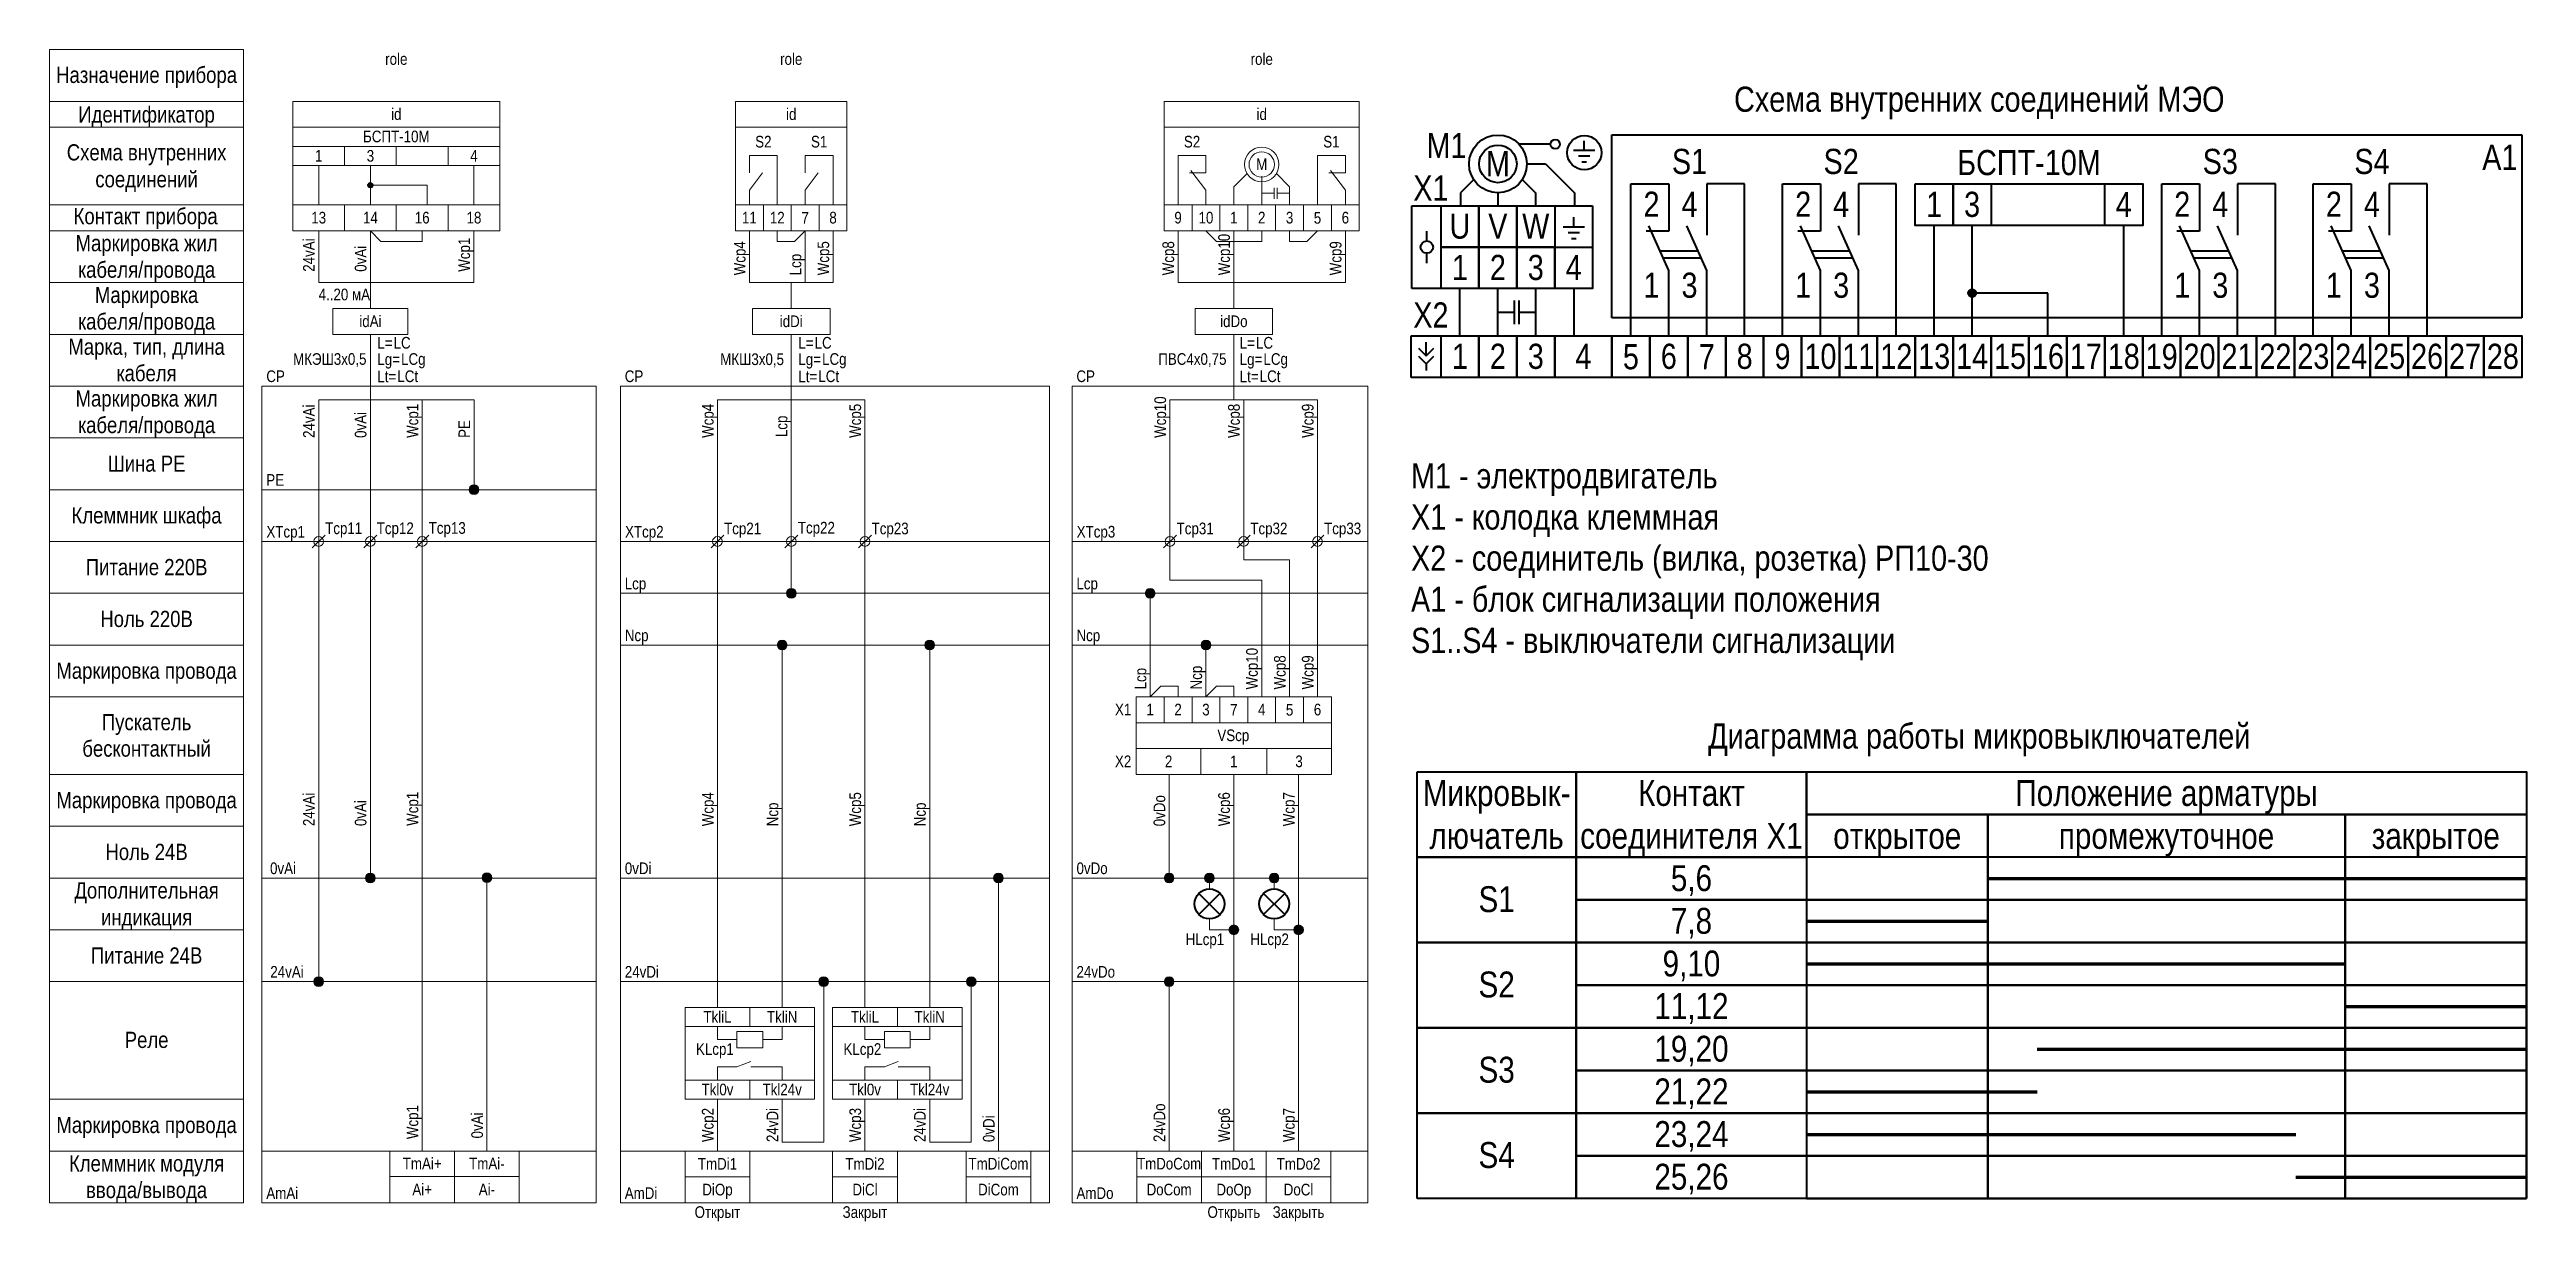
# Model space of a CAD drawing. Header units: millimetres. Extents: x 20 to 403, y -186 to -5.
import ezdxf

# ---------------------------------------------------------------- set-up
doc = ezdxf.new("R2010")
doc.units = ezdxf.units.MM
doc.header["$MEASUREMENT"] = 0
doc.linetypes.add('1_1', pattern=[2000, 1000, -1000])
doc.linetypes.add('4_2_1_2', pattern=[6702.777624, 3527.777672, -1763.888836, 0, -1411.111116])
for name, color, linetype in [('cp_names', 7, 'Continuous'), ('cp_params_ai', 7, 'Continuous'), ('cp_params_di', 7, 'Continuous'), ('cp_params_do', 7, 'Continuous'), ('cp_static_ai', 7, 'Continuous'), ('cp_static_di', 7, 'Continuous'), ('cp_static_do', 7, 'Continuous'), ('id_names', 7, 'Continuous'), ('id_params_ai', 7, 'Continuous'), ('id_params_di', 7, 'Continuous'), ('id_params_do', 7, 'Continuous'), ('id_static_ai', 7, 'Continuous'), ('id_static_di', 7, 'Continuous'), ('id_static_do', 7, 'Continuous'), ('info', 7, 'Continuous')]:
    doc.layers.add(name, color=color, linetype=linetype)
doc.styles.add('СГЕНЕРИР_СТИЛЬ_1', font='')
doc.styles.get('СГЕНЕРИР_СТИЛЬ_1').set_extended_font_data('Arial Narrow')

msp = doc.modelspace()

# ---------------------------------------------------------------- texts
at = {"layer": 'cp_names', "color": 7, "linetype": 'Continuous', "lineweight": 15, "char_height": 2.5, "attachment_point": 2, "style": 'СГЕНЕРИР_СТИЛЬ_1'}
for s, insert, line_spacing_factor in [('\\A1;{\\pqc;\\fArial Narrow|b0|i0|c204|p34;Маркировка жил\\P\\pqc;\\fArial Narrow|b0|i0|c204|p34;кабеля/провода}', (35, -57.66), 0.982786), ('\\A1;{\\pqc;\\fArial Narrow|b0|i0|c204|p34;Пускатель\\P\\pqc;\\fArial Narrow|b0|i0|c204|p34;бесконтактный}', (35, -107.66), 0.98101), ('\\A1;{\\pqc;\\fArial Narrow|b0|i0|c204|p34;Дополнительная\\P\\pqc;\\fArial Narrow|b0|i0|c204|p34;индикация}', (35, -133.66), 0.996475), ('\\A1;{\\pqc;\\fArial Narrow|b0|i0|c204|p34;Клеммник модуля\\P\\pqc;\\fArial Narrow|b0|i0|c204|p34;ввода\\fArial Narrow|b0|i0|c204|p34;/вывода}', (35, -175.84), 0.985989)]:
    msp.add_mtext(s, dxfattribs=dict(at, insert=insert, line_spacing_factor=line_spacing_factor))
for s, insert in [('\\A1;{\\pqc;\\fArial Narrow|b0|i0|c204|p34;Шина PE}', (35, -67.72)), ('\\A1;{\\pqc;\\fArial Narrow|b0|i0|c204|p34;Клеммник\\fArial Narrow|b0|i0|c204|p34; шкафа}', (35, -75.72)), ('\\A1;{\\pqc;\\fArial Narrow|b0|i0|c204|p34;Питание \\fArial Narrow|b0|i0|c204|p34;220В}', (35, -83.71)), ('\\A1;{\\pqc;\\fArial Narrow|b0|i0|c204|p34;Ноль\\fArial Narrow|b0|i0|c204|p34; 220В}', (35, -91.71)), ('\\A1;{\\pqc;\\fArial Narrow|b0|i0|c204|p34;Маркировка \\fArial Narrow|b0|i0|c204|p34;провода}', (35, -99.72)), ('\\A1;{\\pqc;\\fArial Narrow|b0|i0|c204|p34;Маркировка \\fArial Narrow|b0|i0|c204|p34;провода}', (35, -119.72)), ('\\A1;{\\pqc;\\fArial Narrow|b0|i0|c204|p34;Ноль 24\\fArial Narrow|b0|i0|c204|p34;В}', (35, -127.71)), ('\\A1;{\\pqc;\\fArial Narrow|b0|i0|c204|p34;Питание 2\\fArial Narrow|b0|i0|c204|p34;4\\fArial Narrow|b0|i0|c204|p34;В}', (35, -143.71)), ('\\A1;{\\pqc;\\fArial Narrow|b0|i0|c204|p34;Реле}', (35, -156.75)), ('\\A1;{\\pqc;\\fArial Narrow|b0|i0|c204|p34;Маркировка \\fArial Narrow|b0|i0|c204|p34;провода}', (35, -169.9))]:
    msp.add_mtext(s, dxfattribs=dict(at, insert=insert))
at = {"layer": 'cp_params_ai', "color": 7, "linetype": 'Continuous', "lineweight": 15, "char_height": 1.8, "style": 'СГЕНЕРИР_СТИЛЬ_1'}
for s, insert, attachment_point in [('\\A1;{\\pqc;\\fArial Narrow|b0|i0|c204|p34;CP}', (54.94, -54.57), 2), ('\\A1;{\\pqc;\\fArial Narrow|b0|i0|c204|p34;X\\fArial Narrow|b0|i0|c204|p34;T\\fArial Narrow|b0|i0|c204|p34;cp1}', (56.5, -78.59), 2), ('\\A1;{\\pql;\\fArial Narrow|b0|i0|c204|p34;Tcp11}', (62.6, -78.06), 1), ('\\A1;{\\pql;\\fArial Narrow|b0|i0|c204|p34;T\\fArial Narrow|b0|i0|c204|p34;cp12}', (70.57, -78.06), 1), ('\\A1;{\\pql;\\fArial Narrow|b0|i0|c204|p34;T\\fArial Narrow|b0|i0|c204|p34;cp13}', (78.6, -78.01), 1), ('\\A1;{\\pqc;\\fArial Narrow|b0|i0|c204|p34;0v\\fArial Narrow|b0|i0|c204|p34;Ai}', (56.09, -130.59), 2), ('\\A1;{\\pqc;\\fArial Narrow|b0|i0|c204|p34;24v\\fArial Narrow|b0|i0|c204|p34;Ai}', (56.7, -146.59), 2), ('\\A1;{\\pqc;\\fArial Narrow|b0|i0|c204|p34;TmAi\\fArial Narrow|b0|i0|c204|p34;+}', (77.6, -176.21), 2), ('\\A1;{\\pqc;\\fArial Narrow|b0|i0|c204|p34;TmAi\\fArial Narrow|b0|i0|c204|p34;-}', (87.6, -176.21), 2), ('\\A1;{\\pqc;\\fArial Narrow|b0|i0|c204|p34;Am\\fArial Narrow|b0|i0|c204|p34;Ai}', (55.97, -180.78), 2), ('\\A1;{\\pqc;\\fArial Narrow|b0|i0|c204|p34;Ai\\fArial Narrow|b0|i0|c204|p34;+}', (77.6, -180.21), 2), ('\\A1;{\\pqc;\\fArial Narrow|b0|i0|c204|p34;Ai-}', (87.6, -180.21), 2)]:
    msp.add_mtext(s, dxfattribs=dict(at, insert=insert, attachment_point=attachment_point))
at = {"layer": 'cp_params_ai', "color": 7, "linetype": 'Continuous', "lineweight": 15, "char_height": 1.8, "attachment_point": 1, "rotation": 90, "style": 'СГЕНЕРИР_СТИЛЬ_1'}
for s, insert in [('\\A1;{\\pql;\\fArial Narrow|b0|i0|c204|p34;24v\\fArial Narrow|b0|i0|c204|p34;Ai}', (59.19, -65)), ('\\A1;{\\pql;\\fArial Narrow|b0|i0|c204|p34;0v\\fArial Narrow|b0|i0|c204|p34;Ai}', (67.18, -65)), ('\\A1;{\\pql;\\fArial Narrow|b0|i0|c204|p34;Wcp1}', (75.19, -65)), ('\\A1;{\\pql;\\fArial Narrow|b0|i0|c204|p34;24v\\fArial Narrow|b0|i0|c204|p34;Ai}', (59.19, -124.98)), ('\\A1;{\\pql;\\fArial Narrow|b0|i0|c204|p34;0v\\fArial Narrow|b0|i0|c204|p34;Ai}', (67.18, -124.97)), ('\\A1;{\\pql;\\fArial Narrow|b0|i0|c204|p34;Wcp\\fArial Narrow|b0|i0|c204|p34;1}', (75.19, -124.94)), ('\\A1;{\\pql;\\fArial Narrow|b0|i0|c204|p34;Wcp\\fArial Narrow|b0|i0|c204|p34;1}', (75.19, -173.34)), ('\\A1;{\\pql;\\fArial Narrow|b0|i0|c204|p34;0v\\fArial Narrow|b0|i0|c204|p34;Ai}', (85.19, -173.23))]:
    msp.add_mtext(s, dxfattribs=dict(at, insert=insert))
at = {"layer": 'cp_params_di', "color": 7, "linetype": 'Continuous', "lineweight": 15, "char_height": 1.8, "style": 'СГЕНЕРИР_СТИЛЬ_1'}
for s, insert, attachment_point in [('\\A1;{\\pqc;\\fArial Narrow|b0|i0|c204|p34;CP}', (110.34, -54.57), 2), ('\\A1;{\\pqr;\\fArial Narrow|b0|i0|c204|p34;X\\fArial Narrow|b0|i0|c204|p34;T\\fArial Narrow|b0|i0|c204|p34;cp2}', (114.91, -78.59), 3), ('\\A1;{\\pql;\\fArial Narrow|b0|i0|c204|p34;T\\fArial Narrow|b0|i0|c204|p34;cp21}', (124.26, -78.09), 1), ('\\A1;{\\pql;\\fArial Narrow|b0|i0|c204|p34;T\\fArial Narrow|b0|i0|c204|p34;cp22}', (135.66, -77.97), 1), ('\\A1;{\\pql;\\fArial Narrow|b0|i0|c204|p34;T\\fArial Narrow|b0|i0|c204|p34;cp23}', (147.06, -78.09), 1), ('\\A1;{\\pqc;\\fArial Narrow|b0|i0|c204|p34;L\\fArial Narrow|b0|i0|c204|p34;cp}', (110.57, -86.6), 2), ('\\A1;{\\pqc;\\fArial Narrow|b0|i0|c204|p34;N\\fArial Narrow|b0|i0|c204|p34;cp}', (110.75, -94.6), 2), ('\\A1;{\\pqc;\\fArial Narrow|b0|i0|c204|p34;0v\\fArial Narrow|b0|i0|c204|p34;Di}', (110.98, -130.59), 2), ('\\A1;{\\pqc;\\fArial Narrow|b0|i0|c204|p34;24v\\fArial Narrow|b0|i0|c204|p34;Di}', (111.55, -146.59), 2), ('\\A1;{\\pqc;\\fArial Narrow|b0|i0|c204|p34;TkliL}', (123.24, -153.56), 2), ('\\A1;{\\pqc;\\fArial Narrow|b0|i0|c204|p34;T\\fArial Narrow|b0|i0|c204|p34;kliN}', (133.24, -153.56), 2), ('\\A1;{\\pqc;\\fArial Narrow|b0|i0|c204|p34;TkliL}', (146.04, -153.56), 2), ('\\A1;{\\pqc;\\fArial Narrow|b0|i0|c204|p34;T\\fArial Narrow|b0|i0|c204|p34;kliN}', (156.04, -153.56), 2), ('\\A1;{\\pqc;\\fArial Narrow|b0|i0|c204|p34;KLcp\\fArial Narrow|b0|i0|c204|p34;1}', (122.84, -158.52), 2), ('\\A1;{\\pqc;\\fArial Narrow|b0|i0|c204|p34;KLcp\\fArial Narrow|b0|i0|c204|p34;2}', (145.64, -158.52), 2), ('\\A1;{\\pqc;\\fArial Narrow|b0|i0|c204|p34;T\\fArial Narrow|b0|i0|c204|p34;kl0v}', (123.24, -164.77), 2), ('\\A1;{\\pqc;\\fArial Narrow|b0|i0|c204|p34;Tkl\\fArial Narrow|b0|i0|c204|p34;24v}', (133.24, -164.77), 2), ('\\A1;{\\pqc;\\fArial Narrow|b0|i0|c204|p34;T\\fArial Narrow|b0|i0|c204|p34;kl0v}', (146.04, -164.77), 2), ('\\A1;{\\pqc;\\fArial Narrow|b0|i0|c204|p34;Tkl24v}', (156.04, -164.77), 2), ('\\A1;{\\pqc;\\fArial Narrow|b0|i0|c204|p34;Tm\\fArial Narrow|b0|i0|c204|p34;Di\\fArial Narrow|b0|i0|c204|p34;1}', (123.24, -176.25), 2), ('\\A1;{\\pqc;\\fArial Narrow|b0|i0|c204|p34;TmDi2}', (146.04, -176.25), 2), ('\\A1;{\\pqc;\\fArial Narrow|b0|i0|c204|p34;TmDiCom}', (166.67, -176.23), 2), ('\\A1;{\\pqc;\\fArial Narrow|b0|i0|c204|p34;Am\\fArial Narrow|b0|i0|c204|p34;Di}', (111.43, -180.78), 2), ('\\A1;{\\pqc;\\fArial Narrow|b0|i0|c204|p34;Di\\fArial Narrow|b0|i0|c204|p34;Op}', (123.24, -180.23), 2), ('\\A1;{\\pqc;\\fArial Narrow|b0|i0|c204|p34;DiCl}', (146.04, -180.23), 2), ('\\A1;{\\pqc;\\fArial Narrow|b0|i0|c204|p34;DiCom}', (166.67, -180.23), 2)]:
    msp.add_mtext(s, dxfattribs=dict(at, insert=insert, attachment_point=attachment_point))
at = {"layer": 'cp_params_di', "color": 7, "linetype": 'Continuous', "lineweight": 15, "char_height": 1.8, "attachment_point": 1, "rotation": 90, "style": 'СГЕНЕРИР_СТИЛЬ_1'}
for s, insert in [('\\A1;{\\pql;\\fArial Narrow|b0|i0|c204|p34;Wcp\\fArial Narrow|b0|i0|c204|p34;4}', (120.84, -65)), ('\\A1;{\\pql;\\fArial Narrow|b0|i0|c204|p34;Wcp\\fArial Narrow|b0|i0|c204|p34;5}', (143.63, -65)), ('\\A1;{\\pql;\\fArial Narrow|b0|i0|c204|p34;L\\fArial Narrow|b0|i0|c204|p34;cp}', (132.24, -64.88)), ('\\A1;{\\pql;\\fArial Narrow|b0|i0|c204|p34;Wcp\\fArial Narrow|b0|i0|c204|p34;4}', (120.84, -125)), ('\\A1;{\\pql;\\fArial Narrow|b0|i0|c204|p34;N\\fArial Narrow|b0|i0|c204|p34;cp}', (130.84, -125)), ('\\A1;{\\pql;\\fArial Narrow|b0|i0|c204|p34;Wcp\\fArial Narrow|b0|i0|c204|p34;5}', (143.63, -125)), ('\\A1;{\\pql;\\fArial Narrow|b0|i0|c204|p34;N\\fArial Narrow|b0|i0|c204|p34;cp}', (153.63, -125)), ('\\A1;{\\pql;\\fArial Narrow|b0|i0|c204|p34;Wcp\\fArial Narrow|b0|i0|c204|p34;2}', (120.83, -173.79)), ('\\A1;{\\pql;\\fArial Narrow|b0|i0|c204|p34;24v\\fArial Narrow|b0|i0|c204|p34;Di}', (130.83, -173.79)), ('\\A1;{\\pql;\\fArial Narrow|b0|i0|c204|p34;Wcp\\fArial Narrow|b0|i0|c204|p34;3}', (143.63, -173.79)), ('\\A1;{\\pql;\\fArial Narrow|b0|i0|c204|p34;24v\\fArial Narrow|b0|i0|c204|p34;Di}', (153.63, -173.79)), ('\\A1;{\\pql;\\fArial Narrow|b0|i0|c204|p34;0v\\fArial Narrow|b0|i0|c204|p34;Di}', (164.27, -173.79))]:
    msp.add_mtext(s, dxfattribs=dict(at, insert=insert))
at = {"layer": 'cp_params_do', "color": 7, "linetype": 'Continuous', "lineweight": 15, "style": 'СГЕНЕРИР_СТИЛЬ_1'}
for s, insert, char_height, attachment_point in [('\\A1;{\\pqc;\\fArial Narrow|b0|i0|c204|p34;C\\fArial Narrow|b0|i0|c204|p34;P}', (180.15, -54.57), 1.8, 2), ('\\A1;{\\pqr;\\fArial Narrow|b0|i0|c204|p34;X\\fArial Narrow|b0|i0|c204|p34;Tc\\fArial Narrow|b0|i0|c204|p34;p\\fArial Narrow|b0|i0|c204|p34;3}', (184.72, -78.59), 1.8, 3), ('\\A1;{\\pql;\\fArial Narrow|b0|i0|c204|p34;Tcp31}', (194.21, -78.09), 1.8, 1), ('\\A1;{\\pql;\\fArial Narrow|b0|i0|c204|p34;Tcp32}', (205.6, -78.09), 1.8, 1), ('\\A1;{\\pql;\\fArial Narrow|b0|i0|c204|p34;Tcp3\\fArial Narrow|b0|i0|c204|p34;3}', (217, -78.09), 1.8, 1), ('\\A1;{\\pqc;\\fArial Narrow|b0|i0|c204|p34;L\\fArial Narrow|b0|i0|c204|p34;c\\fArial Narrow|b0|i0|c204|p34;p}', (180.38, -86.6), 1.8, 2), ('\\A1;{\\pqc;\\fArial Narrow|b0|i0|c204|p34;N\\fArial Narrow|b0|i0|c204|p34;c\\fArial Narrow|b0|i0|c204|p34;p}', (180.56, -94.6), 1.8, 2), ('\\A1;{\\pqc;\\fArial Narrow|b0|i0|c204|p34;VS\\fArial Narrow|b0|i0|c204|p34;c\\fArial Narrow|b0|i0|c204|p34;p}', (202.97, -110.05), 1.8, 2), ('\\A1;{\\pqc;\\fArial Narrow|b0|i0|c204|p34;0v\\fArial Narrow|b0|i0|c204|p34;Do}', (181.14, -130.59), 1.8, 2), ('\\A1;{\\pqc;\\fArial Narrow|b0|i0|c204|p34;HL\\fArial Narrow|b0|i0|c204|p34;cp1}', (198.58, -141.56), 1.8, 2), ('\\A1;{\\pqc;\\fArial Narrow|b0|i0|c204|p34;HL\\fArial Narrow|b0|i0|c204|p34;cp2}', (208.58, -141.56), 1.8, 2), ('\\A1;{\\pqc;\\fArial Narrow|b0|i0|c204|p34;24v\\fArial Narrow|b0|i0|c204|p34;Do}', (181.71, -146.59), 1.8, 2), ('\\A1;{\\pqc;\\fArial Narrow|b0|i0|c204|p34;Tm\\fArial Narrow|b0|i0|c204|p34;DoCom}', (193.05, -176.23), 1.79, 2), ('\\A1;{\\pqc;\\fArial Narrow|b0|i0|c204|p34;TmDo1}', (203.05, -176.25), 1.8, 2), ('\\A1;{\\pqc;\\fArial Narrow|b0|i0|c204|p34;TmDo2}', (213.05, -176.25), 1.8, 2), ('\\A1;{\\pqc;\\fArial Narrow|b0|i0|c204|p34;Am\\fArial Narrow|b0|i0|c204|p34;Do}', (181.59, -180.78), 1.8, 2), ('\\A1;{\\pqc;\\fArial Narrow|b0|i0|c204|p34;DoCom}', (193.05, -180.23), 1.79, 2), ('\\A1;{\\pqc;\\fArial Narrow|b0|i0|c204|p34;Do\\fArial Narrow|b0|i0|c204|p34;Op}', (203.05, -180.23), 1.8, 2), ('\\A1;{\\pqc;\\fArial Narrow|b0|i0|c204|p34;Do\\fArial Narrow|b0|i0|c204|p34;Cl}', (213.05, -180.23), 1.8, 2)]:
    msp.add_mtext(s, dxfattribs=dict(at, insert=insert, char_height=char_height, attachment_point=attachment_point))
at = {"layer": 'cp_params_do', "color": 7, "linetype": 'Continuous', "lineweight": 15, "char_height": 1.8, "attachment_point": 1, "rotation": 90, "style": 'СГЕНЕРИР_СТИЛЬ_1'}
for s, insert in [('\\A1;{\\pql;\\fArial Narrow|b0|i0|c204|p34;Wcp10}', (190.77, -65)), ('\\A1;{\\pql;\\fArial Narrow|b0|i0|c204|p34;W\\fArial Narrow|b0|i0|c204|p34;c\\fArial Narrow|b0|i0|c204|p34;p\\fArial Narrow|b0|i0|c204|p34;8}', (202.17, -65)), ('\\A1;{\\pql;\\fArial Narrow|b0|i0|c204|p34;W\\fArial Narrow|b0|i0|c204|p34;c\\fArial Narrow|b0|i0|c204|p34;p\\fArial Narrow|b0|i0|c204|p34;9}', (213.57, -65)), ('\\A1;{\\pql;\\fArial Narrow|b0|i0|c204|p34;Wcp10}', (204.95, -103.86)), ('\\A1;{\\pql;\\fArial Narrow|b0|i0|c204|p34;Wcp\\fArial Narrow|b0|i0|c204|p34;8}', (209.26, -103.86)), ('\\A1;{\\pql;\\fArial Narrow|b0|i0|c204|p34;Wcp\\fArial Narrow|b0|i0|c204|p34;9}', (213.57, -103.86)), ('\\A1;{\\pql;\\fArial Narrow|b0|i0|c204|p34;L\\fArial Narrow|b0|i0|c204|p34;c\\fArial Narrow|b0|i0|c204|p34;p}', (187.72, -103.86)), ('\\A1;{\\pql;\\fArial Narrow|b0|i0|c204|p34;N\\fArial Narrow|b0|i0|c204|p34;c\\fArial Narrow|b0|i0|c204|p34;p}', (196.34, -103.86)), ('\\A1;{\\pql;\\fArial Narrow|b0|i0|c204|p34;0v\\fArial Narrow|b0|i0|c204|p34;Do}', (190.64, -125)), ('\\A1;{\\pql;\\fArial Narrow|b0|i0|c204|p34;Wcp\\fArial Narrow|b0|i0|c204|p34;6}', (200.64, -125)), ('\\A1;{\\pql;\\fArial Narrow|b0|i0|c204|p34;Wcp7}', (210.65, -125)), ('\\A1;{\\pql;\\fArial Narrow|b0|i0|c204|p34;24v\\fArial Narrow|b0|i0|c204|p34;Do}', (190.64, -173.79)), ('\\A1;{\\pql;\\fArial Narrow|b0|i0|c204|p34;Wcp6}', (200.64, -173.79)), ('\\A1;{\\pql;\\fArial Narrow|b0|i0|c204|p34;Wcp\\fArial Narrow|b0|i0|c204|p34;7}', (210.65, -173.79))]:
    msp.add_mtext(s, dxfattribs=dict(at, insert=insert))
at = {"layer": 'cp_static_ai', "color": 7, "linetype": 'Continuous', "lineweight": 15, "insert": (83.21, -65), "char_height": 1.8, "attachment_point": 1, "rotation": 90, "style": 'СГЕНЕРИР_СТИЛЬ_1'}
msp.add_mtext('\\A1;{\\pql;\\fArial Narrow|b0|i0|c204|p34;PE}', dxfattribs=at)
at = {"layer": 'cp_static_ai', "color": 7, "linetype": 'Continuous', "lineweight": 15, "insert": (54.88, -70.6), "char_height": 1.8, "attachment_point": 2, "style": 'СГЕНЕРИР_СТИЛЬ_1'}
msp.add_mtext('\\A1;{\\pqc;\\fArial Narrow|b0|i0|c204|p34;PE}', dxfattribs=at)
at = {"layer": 'cp_static_di', "color": 7, "linetype": 'Continuous', "lineweight": 15, "char_height": 1.8, "attachment_point": 2, "style": 'СГЕНЕРИР_СТИЛЬ_1'}
for s, insert in [('\\A1;{\\pqc;\\fArial Narrow|b0|i0|c204|p34;Открыт}', (123.24, -183.71)), ('\\A1;{\\pqc;\\fArial Narrow|b0|i0|c204|p34;Закрыт}', (146.04, -183.71))]:
    msp.add_mtext(s, dxfattribs=dict(at, insert=insert))
at = {"layer": 'cp_static_do', "color": 7, "linetype": 'Continuous', "lineweight": 15, "char_height": 1.8, "attachment_point": 2, "style": 'СГЕНЕРИР_СТИЛЬ_1'}
for s, insert in [('\\A1;{\\pqc;\\fArial Narrow|b0|i0|c204|p34;X\\fArial Narrow|b0|i0|c204|p34;1}', (185.94, -106.07)), ('\\A1;{\\pqc;\\fArial Narrow|b0|i0|c204|p34;1}', (190.12, -106.07)), ('\\A1;{\\pqc;\\fArial Narrow|b0|i0|c204|p34;2}', (194.43, -106.07)), ('\\A1;{\\pqc;\\fArial Narrow|b0|i0|c204|p34;3}', (198.74, -106.07)), ('\\A1;{\\pqc;\\fArial Narrow|b0|i0|c204|p34;7}', (203.05, -106.1)), ('\\A1;{\\pqc;\\fArial Narrow|b0|i0|c204|p34;4}', (207.36, -106.08)), ('\\A1;{\\pqc;\\fArial Narrow|b0|i0|c204|p34;5}', (211.67, -106.1)), ('\\A1;{\\pqc;\\fArial Narrow|b0|i0|c204|p34;6}', (215.98, -106.07)), ('\\A1;{\\pqc;\\fArial Narrow|b0|i0|c204|p34;X2}', (185.94, -114.07)), ('\\A1;{\\pqc;\\fArial Narrow|b0|i0|c204|p34;2}', (192.97, -114.07)), ('\\A1;{\\pqc;\\fArial Narrow|b0|i0|c204|p34;1}', (203.05, -114.07)), ('\\A1;{\\pqc;\\fArial Narrow|b0|i0|c204|p34;3}', (213.13, -114.07)), ('\\A1;{\\pqc;\\fArial Narrow|b0|i0|c204|p34;Открыть}', (203.05, -183.71)), ('\\A1;{\\pqc;\\fArial Narrow|b0|i0|c204|p34;Закрыть}', (213.05, -183.71))]:
    msp.add_mtext(s, dxfattribs=dict(at, insert=insert))
at = {"layer": 'id_names', "color": 7, "linetype": 'Continuous', "lineweight": 15, "char_height": 2.5, "attachment_point": 2, "style": 'СГЕНЕРИР_СТИЛЬ_1'}
for s, insert in [('\\A1;{\\pqc;\\fArial Narrow|b0|i0|c204|p34;Назначение прибора}', (35, -7.66)), ('\\A1;{\\pqc;\\fArial Narrow|b0|i0|c204|p34;Идентификатор}', (35, -13.78)), ('\\A1;{\\pqc;\\fArial Narrow|b0|i0|c204|p34;Контакт прибора}', (34.85, -29.49))]:
    msp.add_mtext(s, dxfattribs=dict(at, insert=insert))
at = {"layer": 'id_names', "color": 7, "linetype": 'Continuous', "lineweight": 15, "insert": (35, -19.63), "char_height": 2.5, "width": 30, "attachment_point": 2, "line_spacing_factor": 0.996473, "style": 'СГЕНЕРИР_СТИЛЬ_1'}
msp.add_mtext('\\A1;{\\pqc;\\fArial Narrow|b0|i0|c204|p34;Схема внутренних соединений}', dxfattribs=at)
at = {"layer": 'id_names', "color": 7, "linetype": 'Continuous', "lineweight": 15, "char_height": 2.5, "attachment_point": 2, "style": 'СГЕНЕРИР_СТИЛЬ_1'}
for s, insert, line_spacing_factor in [('\\A1;{\\pqc;\\fArial Narrow|b0|i0|c204|p34;Маркировка жил\\P\\pqc;\\fArial Narrow|b0|i0|c204|p34;кабеля/провода}', (35, -33.66), 0.982786), ('\\A1;{\\pqc;\\fArial Narrow|b0|i0|c204|p34;Маркировка\\P\\pqc;\\fArial Narrow|b0|i0|c204|p34;кабеля/провода}', (35, -41.66), 0.982786), ('\\A1;{\\pqc;\\fArial Narrow|b0|i0|c204|p34;Марка, тип\\fArial Narrow|b0|i0|c204|p34;, длина\\P\\pqc;\\fArial Narrow|b0|i0|c204|p34;кабеля}', (35, -49.66), 0.98101)]:
    msp.add_mtext(s, dxfattribs=dict(at, insert=insert, line_spacing_factor=line_spacing_factor))
at = {"layer": 'id_params_ai', "color": 7, "linetype": 'Continuous', "lineweight": 15, "insert": (73.6, -5.56), "char_height": 1.8, "width": 30, "attachment_point": 2, "style": 'СГЕНЕРИР_СТИЛЬ_1'}
msp.add_mtext('\\A1;{\\pqc;\\fArial Narrow|b0|i0|c204|p34;role}', dxfattribs=at)
at = {"layer": 'id_params_ai', "color": 7, "linetype": 'Continuous', "lineweight": 15, "char_height": 1.8, "style": 'СГЕНЕРИР_СТИЛЬ_1'}
for s, insert, attachment_point in [('\\A1;{\\pqc;\\fArial Narrow|b0|i0|c204|p34;id}', (73.6, -14.07), 2), ('\\A1;{\\pqc;\\fArial Narrow|b0|i0|c204|p34;id\\fArial Narrow|b0|i0|c204|p34;Ai}', (69.6, -46.08), 2), ('\\A1;{\\pql;\\fArial Narrow|b0|i0|c204|p34;LC}', (73.18, -49.4), 1), ('\\A1;{\\pql;\\fArial Narrow|b0|i0|c204|p34;LCg}', (74.34, -51.91), 1), ('\\A1;{\\pql;\\fArial Narrow|b0|i0|c204|p34;LCt}', (73.76, -54.57), 1)]:
    msp.add_mtext(s, dxfattribs=dict(at, insert=insert, attachment_point=attachment_point))
at = {"layer": 'id_params_ai', "color": 7, "linetype": 'Continuous', "lineweight": 15, "char_height": 1.8, "attachment_point": 1, "rotation": 90, "style": 'СГЕНЕРИР_СТИЛЬ_1'}
for s, insert in [('\\A1;{\\pql;\\fArial Narrow|b0|i0|c204|p34;24v\\fArial Narrow|b0|i0|c204|p34;Ai}', (59.19, -39.33)), ('\\A1;{\\pql;\\fArial Narrow|b0|i0|c204|p34;Wcp1}', (83.19, -39.33)), ('\\A1;{\\pql;\\fArial Narrow|b0|i0|c204|p34;0v\\fArial Narrow|b0|i0|c204|p34;Ai}', (67.19, -39.33))]:
    msp.add_mtext(s, dxfattribs=dict(at, insert=insert))
at = {"layer": 'id_params_di', "color": 7, "linetype": 'Continuous', "lineweight": 15, "insert": (134.64, -5.56), "char_height": 1.8, "width": 30, "attachment_point": 2, "style": 'СГЕНЕРИР_СТИЛЬ_1'}
msp.add_mtext('\\A1;{\\pqc;\\fArial Narrow|b0|i0|c204|p34;role}', dxfattribs=at)
at = {"layer": 'id_params_di', "color": 7, "linetype": 'Continuous', "lineweight": 15, "char_height": 1.8, "style": 'СГЕНЕРИР_СТИЛЬ_1'}
for s, insert, attachment_point in [('\\A1;{\\pqc;\\fArial Narrow|b0|i0|c204|p34;id}', (134.64, -14.08), 2), ('\\A1;{\\pqc;\\fArial Narrow|b0|i0|c204|p34;id\\fArial Narrow|b0|i0|c204|p34;Di}', (134.64, -46.08), 2), ('\\A1;{\\pql;\\fArial Narrow|b0|i0|c204|p34;LC}', (138.26, -49.4), 1), ('\\A1;{\\pql;\\fArial Narrow|b0|i0|c204|p34;LCg}', (139.41, -51.91), 1), ('\\A1;{\\pql;\\fArial Narrow|b0|i0|c204|p34;LCt}', (138.83, -54.57), 1)]:
    msp.add_mtext(s, dxfattribs=dict(at, insert=insert, attachment_point=attachment_point))
at = {"layer": 'id_params_di', "color": 7, "linetype": 'Continuous', "lineweight": 15, "char_height": 1.8, "attachment_point": 1, "rotation": 90, "style": 'СГЕНЕРИР_СТИЛЬ_1'}
for s, insert in [('\\A1;{\\pql;\\fArial Narrow|b0|i0|c204|p34;Wcp\\fArial Narrow|b0|i0|c204|p34;4}', (125.77, -39.88)), ('\\A1;{\\pql;\\fArial Narrow|b0|i0|c204|p34;L\\fArial Narrow|b0|i0|c204|p34;cp}', (134.39, -39.88)), ('\\A1;{\\pql;\\fArial Narrow|b0|i0|c204|p34;Wcp\\fArial Narrow|b0|i0|c204|p34;5}', (138.7, -39.88))]:
    msp.add_mtext(s, dxfattribs=dict(at, insert=insert))
at = {"layer": 'id_params_do', "color": 7, "linetype": 'Continuous', "lineweight": 15, "insert": (207.36, -5.56), "char_height": 1.8, "width": 30, "attachment_point": 2, "style": 'СГЕНЕРИР_СТИЛЬ_1'}
msp.add_mtext('\\A1;{\\pqc;\\fArial Narrow|b0|i0|c204|p34;role}', dxfattribs=at)
at = {"layer": 'id_params_do', "color": 7, "linetype": 'Continuous', "lineweight": 15, "char_height": 1.8, "style": 'СГЕНЕРИР_СТИЛЬ_1'}
for s, insert, attachment_point in [('\\A1;{\\pqc;\\fArial Narrow|b0|i0|c204|p34;id}', (207.36, -14.08), 2), ('\\A1;{\\pqc;\\fArial Narrow|b0|i0|c204|p34;id\\fArial Narrow|b0|i0|c204|p34;Do}', (203.05, -46.08), 2), ('\\A1;{\\pql;\\fArial Narrow|b0|i0|c204|p34;LC}', (206.48, -49.4), 1), ('\\A1;{\\pql;\\fArial Narrow|b0|i0|c204|p34;LCg}', (207.63, -51.91), 1), ('\\A1;{\\pql;\\fArial Narrow|b0|i0|c204|p34;LCt}', (207.05, -54.57), 1)]:
    msp.add_mtext(s, dxfattribs=dict(at, insert=insert, attachment_point=attachment_point))
at = {"layer": 'id_params_do', "color": 7, "linetype": 'Continuous', "lineweight": 15, "char_height": 1.8, "attachment_point": 1, "rotation": 90, "style": 'СГЕНЕРИР_СТИЛЬ_1'}
for s, insert in [('\\A1;{\\pql;\\fArial Narrow|b0|i0|c204|p34;Wcp10}', (200.64, -39.88)), ('\\A1;{\\pql;\\fArial Narrow|b0|i0|c204|p34;W\\fArial Narrow|b0|i0|c204|p34;c\\fArial Narrow|b0|i0|c204|p34;p\\fArial Narrow|b0|i0|c204|p34;8}', (192.02, -39.88)), ('\\A1;{\\pql;\\fArial Narrow|b0|i0|c204|p34;W\\fArial Narrow|b0|i0|c204|p34;c\\fArial Narrow|b0|i0|c204|p34;p\\fArial Narrow|b0|i0|c204|p34;9}', (217.88, -39.88))]:
    msp.add_mtext(s, dxfattribs=dict(at, insert=insert))
at = {"layer": 'id_static_ai', "color": 7, "linetype": 'Continuous', "lineweight": 15, "char_height": 1.8, "style": 'СГЕНЕРИР_СТИЛЬ_1'}
for s, insert, attachment_point in [('\\A1;{\\pqc;\\fArial Narrow|b0|i0|c204|p34;БСПТ-10М}', (73.6, -17.53), 2), ('\\A1;{\\pqc;\\fArial Narrow|b0|i0|c204|p34;1}', (61.6, -20.52), 2), ('\\A1;{\\pqc;\\fArial Narrow|b0|i0|c204|p34;3}', (69.6, -20.52), 2), ('\\A1;{\\pqc;\\fArial Narrow|b0|i0|c204|p34;4}', (85.6, -20.53), 2), ('\\A1;{\\pqc;\\fArial Narrow|b0|i0|c204|p34;13}', (61.6, -30.07), 2), ('\\A1;{\\pqc;\\fArial Narrow|b0|i0|c204|p34;14}', (69.6, -30.07), 2), ('\\A1;{\\pqc;\\fArial Narrow|b0|i0|c204|p34;16}', (77.6, -30.07), 2), ('\\A1;{\\pqc;\\fArial Narrow|b0|i0|c204|p34;18}', (85.6, -30.07), 2), ('\\A1;{\\pql;\\fArial Narrow|b0|i0|c204|p34;4..20 мА}', (61.59, -41.94), 1), ('\\A1;{\\pql;\\fArial Narrow|b0|i0|c204|p34;L=}', (70.67, -49.43), 1), ('\\A1;{\\pql;\\fArial Narrow|b0|i0|c204|p34;Lg=}', (70.67, -51.95), 1), ('\\A1;{\\pql;\\fArial Narrow|b0|i0|c204|p34;Lt=}', (70.67, -54.6), 1)]:
    msp.add_mtext(s, dxfattribs=dict(at, insert=insert, attachment_point=attachment_point))
at = {"layer": 'id_static_ai', "color": 7, "linetype": 'Continuous', "lineweight": 40, "insert": (57.65, -51.91), "char_height": 1.8, "attachment_point": 1, "style": 'СГЕНЕРИР_СТИЛЬ_1'}
msp.add_mtext('\\A1;{\\pql;\\fArial Narrow|b0|i0|c204|p34;МКЭШ\\fArial Narrow|b0|i0|c204|p34;3х0,5}', dxfattribs=at)
at = {"layer": 'id_static_di', "color": 7, "linetype": 'Continuous', "lineweight": 15, "char_height": 1.8, "style": 'СГЕНЕРИР_СТИЛЬ_1'}
for s, insert, attachment_point in [('\\A1;{\\pqc;\\fArial Narrow|b0|i0|c204|p34;S\\fArial Narrow|b0|i0|c204|p34;2}', (130.33, -18.33), 2), ('\\A1;{\\pqc;\\fArial Narrow|b0|i0|c204|p34;S\\fArial Narrow|b0|i0|c204|p34;1}', (138.95, -18.33), 2), ('\\A1;{\\pqc;\\fArial Narrow|b0|i0|c204|p34;1\\fArial Narrow|b0|i0|c204|p34;1}', (128.17, -30.07), 2), ('\\A1;{\\pqc;\\fArial Narrow|b0|i0|c204|p34;12}', (132.48, -30.07), 2), ('\\A1;{\\pqc;\\fArial Narrow|b0|i0|c204|p34;7}', (136.79, -30.1), 2), ('\\A1;{\\pqc;\\fArial Narrow|b0|i0|c204|p34;8}', (141.1, -30.07), 2), ('\\A1;{\\pql;\\fArial Narrow|b0|i0|c204|p34;L=}', (135.74, -49.43), 1), ('\\A1;{\\pql;\\fArial Narrow|b0|i0|c204|p34;Lg=}', (135.74, -51.95), 1), ('\\A1;{\\pql;\\fArial Narrow|b0|i0|c204|p34;Lt=}', (135.74, -54.6), 1)]:
    msp.add_mtext(s, dxfattribs=dict(at, insert=insert, attachment_point=attachment_point))
at = {"layer": 'id_static_di', "color": 7, "linetype": 'Continuous', "lineweight": 40, "insert": (123.67, -51.94), "char_height": 1.8, "attachment_point": 1, "style": 'СГЕНЕРИР_СТИЛЬ_1'}
msp.add_mtext('\\A1;{\\pql;\\fArial Narrow|b0|i0|c204|p34;МКШ3х0,5}', dxfattribs=at)
at = {"layer": 'id_static_do', "color": 7, "linetype": 'Continuous', "lineweight": 15, "char_height": 1.8, "style": 'СГЕНЕРИР_СТИЛЬ_1'}
for s, insert, attachment_point in [('\\A1;{\\pqc;\\fArial Narrow|b0|i0|c204|p34;S\\fArial Narrow|b0|i0|c204|p34;2}', (196.59, -18.33), 2), ('\\A1;{\\pqc;\\fArial Narrow|b0|i0|c204|p34;S\\fArial Narrow|b0|i0|c204|p34;1}', (218.13, -18.33), 2), ('\\A1;{\\pqc;\\fArial Narrow|b0|i0|c204|p34;M}', (207.36, -21.83), 2), ('\\A1;{\\pqc;\\fArial Narrow|b0|i0|c204|p34;9}', (194.43, -30.07), 2), ('\\A1;{\\pqc;\\fArial Narrow|b0|i0|c204|p34;10}', (198.74, -30.07), 2), ('\\A1;{\\pqc;\\fArial Narrow|b0|i0|c204|p34;1}', (203.05, -30.07), 2), ('\\A1;{\\pqc;\\fArial Narrow|b0|i0|c204|p34;2}', (207.36, -30.07), 2), ('\\A1;{\\pqc;\\fArial Narrow|b0|i0|c204|p34;3}', (211.67, -30.07), 2), ('\\A1;{\\pqc;\\fArial Narrow|b0|i0|c204|p34;5}', (215.98, -30.1), 2), ('\\A1;{\\pqc;\\fArial Narrow|b0|i0|c204|p34;6}', (220.29, -30.07), 2), ('\\A1;{\\pql;\\fArial Narrow|b0|i0|c204|p34;L=}', (203.96, -49.43), 1), ('\\A1;{\\pql;\\fArial Narrow|b0|i0|c204|p34;Lg=}', (203.96, -51.95), 1), ('\\A1;{\\pql;\\fArial Narrow|b0|i0|c204|p34;Lt=}', (203.96, -54.6), 1)]:
    msp.add_mtext(s, dxfattribs=dict(at, insert=insert, attachment_point=attachment_point))
at = {"layer": 'id_static_do', "color": 7, "linetype": 'Continuous', "lineweight": 40, "insert": (191.37, -51.91), "char_height": 1.8, "attachment_point": 1, "style": 'СГЕНЕРИР_СТИЛЬ_1'}
msp.add_mtext('\\A1;{\\pql;\\fArial Narrow|b0|i0|c204|p34;ПВС\\fArial Narrow|b0|i0|c204|p34;4\\fArial Narrow|b0|i0|c204|p34;х0,75}', dxfattribs=at)
at = {"layer": 'info', "color": 7, "linetype": 'Continuous', "lineweight": 15, "attachment_point": 2, "style": 'СГЕНЕРИР_СТИЛЬ_1'}
for s, insert, char_height in [('\\A1;{\\pqc;\\fArial Narrow|b0|i0|c204|p34;Схема внутренних соединений МЭО}', (318.27, -10.73), 3.8848), ('\\A1;{\\pqc;\\fArial Narrow|b0|i0|c204|p34;M1}', (235.92, -17.89), 3.8848), ('\\A1;{\\pqc;\\fArial Narrow|b0|i0|c204|p34;M}', (243.87, -20.69), 3.8848), ('\\A1;{\\pqc;\\fArial Narrow|b0|i0|c204|p34;S\\fArial Narrow|b0|i0|c204|p34;1}', (273.48, -20.34), 3.8848), ('\\A1;{\\pqc;\\fArial Narrow|b0|i0|c204|p34;S2}', (296.92, -20.34), 3.8848), ('\\A1;{\\pqc;\\fArial Narrow|b0|i0|c204|p34;БСПТ-10М}', (325.95, -20.52), 3.8848), ('\\A1;{\\pqc;\\fArial Narrow|b0|i0|c204|p34;S\\fArial Narrow|b0|i0|c204|p34;3}', (355.52, -20.34), 3.8848), ('\\A1;{\\pqc;\\fArial Narrow|b0|i0|c204|p34;S\\fArial Narrow|b0|i0|c204|p34;4}', (378.96, -20.34), 3.8848), ('\\A1;{\\pqc;\\fArial Narrow|b0|i0|c204|p34;A1}', (398.73, -19.71), 3.8848), ('\\A1;{\\pqc;\\fArial Narrow|b0|i0|c204|p34;X\\fArial Narrow|b0|i0|c204|p34;1}', (233.51, -24.45), 3.8848), ('\\A1;{\\pqc;\\fArial Narrow|b0|i0|c204|p34;U}', (238, -30.33), 3.8848), ('\\A1;{\\pqc;\\fArial Narrow|b0|i0|c204|p34;V}', (243.86, -30.33), 3.8848), ('\\A1;{\\pqc;\\fArial Narrow|b0|i0|c204|p34;W}', (249.72, -30.33), 3.8848), ('\\A1;{\\pqc;\\fArial Narrow|b0|i0|c204|p34;2}', (267.61, -26.95), 3.8848), ('\\A1;{\\pqc;\\fArial Narrow|b0|i0|c204|p34;4}', (273.48, -26.96), 3.8848), ('\\A1;{\\pqc;\\fArial Narrow|b0|i0|c204|p34;2}', (291.05, -26.95), 3.8848), ('\\A1;{\\pqc;\\fArial Narrow|b0|i0|c204|p34;4}', (296.92, -26.96), 3.8848), ('\\A1;{\\pqc;\\fArial Narrow|b0|i0|c204|p34;1}', (311.3, -26.97), 3.8848), ('\\A1;{\\pqc;\\fArial Narrow|b0|i0|c204|p34;3}', (317.16, -26.97), 3.8848), ('\\A1;{\\pqc;\\fArial Narrow|b0|i0|c204|p34;4}', (340.6, -26.99), 3.8848), ('\\A1;{\\pqc;\\fArial Narrow|b0|i0|c204|p34;2}', (349.64, -26.95), 3.8848), ('\\A1;{\\pqc;\\fArial Narrow|b0|i0|c204|p34;4}', (355.52, -26.96), 3.8848), ('\\A1;{\\pqc;\\fArial Narrow|b0|i0|c204|p34;2}', (373.08, -26.95), 3.8848), ('\\A1;{\\pqc;\\fArial Narrow|b0|i0|c204|p34;4}', (378.96, -26.96), 3.8848), ('\\A1;{\\pqc;\\fArial Narrow|b0|i0|c204|p34;1}', (238, -36.72), 3.8848), ('\\A1;{\\pqc;\\fArial Narrow|b0|i0|c204|p34;2}', (243.86, -36.72), 3.8848), ('\\A1;{\\pqc;\\fArial Narrow|b0|i0|c204|p34;3}', (249.72, -36.72), 3.8848), ('\\A1;{\\pqc;\\fArial Narrow|b0|i0|c204|p34;4}', (255.58, -36.73), 3.8848), ('\\A1;{\\pqc;\\fArial Narrow|b0|i0|c204|p34;1}', (267.61, -39.47), 3.8848), ('\\A1;{\\pqc;\\fArial Narrow|b0|i0|c204|p34;3}', (273.48, -39.47), 3.8848), ('\\A1;{\\pqc;\\fArial Narrow|b0|i0|c204|p34;1}', (291.05, -39.47), 3.8848), ('\\A1;{\\pqc;\\fArial Narrow|b0|i0|c204|p34;3}', (296.92, -39.47), 3.8848), ('\\A1;{\\pqc;\\fArial Narrow|b0|i0|c204|p34;1}', (349.64, -39.47), 3.8848), ('\\A1;{\\pqc;\\fArial Narrow|b0|i0|c204|p34;3}', (355.52, -39.47), 3.8848), ('\\A1;{\\pqc;\\fArial Narrow|b0|i0|c204|p34;1}', (373.08, -39.47), 3.8848), ('\\A1;{\\pqc;\\fArial Narrow|b0|i0|c204|p34;3}', (378.96, -39.47), 3.8848), ('\\A1;{\\pqc;\\fArial Narrow|b0|i0|c204|p34;X2}', (233.51, -44.06), 3.8848), ('\\A1;{\\pqc;\\fArial Narrow|b0|i0|c204|p34;1}', (238, -50.45), 3.8848), ('\\A1;{\\pqc;\\fArial Narrow|b0|i0|c204|p34;2}', (243.86, -50.45), 3.8848), ('\\A1;{\\pqc;\\fArial Narrow|b0|i0|c204|p34;3}', (249.72, -50.45), 3.8848), ('\\A1;{\\pqc;\\fArial Narrow|b0|i0|c204|p34;4}', (257.07, -50.46), 3.8848), ('\\A1;{\\pqc;\\fArial Narrow|b0|i0|c204|p34;5}', (264.42, -50.51), 3.8848), ('\\A1;{\\pqc;\\fArial Narrow|b0|i0|c204|p34;6}', (270.28, -50.45), 3.8848), ('\\A1;{\\pqc;\\fArial Narrow|b0|i0|c204|p34;7}', (276.14, -50.51), 3.8848), ('\\A1;{\\pqc;\\fArial Narrow|b0|i0|c204|p34;8}', (282, -50.45), 3.8848), ('\\A1;{\\pqc;\\fArial Narrow|b0|i0|c204|p34;9}', (287.86, -50.45), 3.8848), ('\\A1;{\\pqc;\\fArial Narrow|b0|i0|c204|p34;10}', (293.72, -50.45), 3.8848), ('\\A1;{\\pqc;\\fArial Narrow|b0|i0|c204|p34;1\\fArial Narrow|b0|i0|c204|p34;1}', (299.58, -50.45), 3.8848), ('\\A1;{\\pqc;\\fArial Narrow|b0|i0|c204|p34;12}', (305.44, -50.45), 3.8848), ('\\A1;{\\pqc;\\fArial Narrow|b0|i0|c204|p34;13}', (311.3, -50.45), 3.8848), ('\\A1;{\\pqc;\\fArial Narrow|b0|i0|c204|p34;14}', (317.16, -50.45), 3.8848), ('\\A1;{\\pqc;\\fArial Narrow|b0|i0|c204|p34;15}', (323.02, -50.45), 3.8848), ('\\A1;{\\pqc;\\fArial Narrow|b0|i0|c204|p34;16}', (328.88, -50.45), 3.8848), ('\\A1;{\\pqc;\\fArial Narrow|b0|i0|c204|p34;17}', (334.74, -50.45), 3.8848), ('\\A1;{\\pqc;\\fArial Narrow|b0|i0|c204|p34;18}', (340.6, -50.45), 3.8848), ('\\A1;{\\pqc;\\fArial Narrow|b0|i0|c204|p34;19}', (346.46, -50.45), 3.8848), ('\\A1;{\\pqc;\\fArial Narrow|b0|i0|c204|p34;20}', (352.32, -50.45), 3.8848), ('\\A1;{\\pqc;\\fArial Narrow|b0|i0|c204|p34;21}', (358.18, -50.45), 3.8848), ('\\A1;{\\pqc;\\fArial Narrow|b0|i0|c204|p34;22}', (364.04, -50.45), 3.8848), ('\\A1;{\\pqc;\\fArial Narrow|b0|i0|c204|p34;23}', (369.9, -50.45), 3.8848), ('\\A1;{\\pqc;\\fArial Narrow|b0|i0|c204|p34;2\\fArial Narrow|b0|i0|c204|p34;4}', (375.76, -50.45), 3.8848), ('\\A1;{\\pqc;\\fArial Narrow|b0|i0|c204|p34;25}', (381.62, -50.45), 3.8848), ('\\A1;{\\pqc;\\fArial Narrow|b0|i0|c204|p34;26}', (387.48, -50.45), 3.8848), ('\\A1;{\\pqc;\\fArial Narrow|b0|i0|c204|p34;27}', (393.34, -50.45), 3.8848), ('\\A1;{\\pqc;\\fArial Narrow|b0|i0|c204|p34;28}', (399.2, -50.45), 3.8848), ('\\A1;{\\pqc;\\fArial Narrow|b0|i0|c204|p34;Диаграмма работы микровыключателей}', (318.27, -109.12), 3.8848), ('\\A1;{\\pqc;\\fArial Narrow|b0|i0|c204|p34;Положение арматуры}', (347.21, -117.86), 4), ('\\A1;{\\pqc;\\fArial Narrow|b0|i0|c204|p34;открытое}', (305.59, -124.49), 4), ('\\A1;{\\pqc;\\fArial Narrow|b0|i0|c204|p34;промежуточное}', (347.21, -124.49), 4), ('\\A1;{\\pqc;\\fArial Narrow|b0|i0|c204|p34;закрытое}', (388.83, -124.49), 4), ('\\A1;{\\pqc;\\fArial Narrow|b0|i0|c204|p34;5,6}', (273.78, -131.02), 4), ('\\A1;{\\pqc;\\fArial Narrow|b0|i0|c204|p34;S1}', (243.67, -134.26), 4), ('\\A1;{\\pqc;\\fArial Narrow|b0|i0|c204|p34;7,8}', (273.78, -137.61), 4), ('\\A1;{\\pqc;\\fArial Narrow|b0|i0|c204|p34;9,10}', (273.78, -144.2), 4), ('\\A1;{\\pqc;\\fArial Narrow|b0|i0|c204|p34;S\\fArial Narrow|b0|i0|c204|p34;2}', (243.67, -147.44), 4), ('\\A1;{\\pqc;\\fArial Narrow|b0|i0|c204|p34;11,12}', (273.78, -150.78), 4), ('\\A1;{\\pqc;\\fArial Narrow|b0|i0|c204|p34;S\\fArial Narrow|b0|i0|c204|p34;3}', (243.67, -160.61), 4), ('\\A1;{\\pqc;\\fArial Narrow|b0|i0|c204|p34;19,20}', (273.78, -157.37), 4), ('\\A1;{\\pqc;\\fArial Narrow|b0|i0|c204|p34;21,22}', (273.78, -163.96), 4), ('\\A1;{\\pqc;\\fArial Narrow|b0|i0|c204|p34;23,24}', (273.78, -170.55), 4), ('\\A1;{\\pqc;\\fArial Narrow|b0|i0|c204|p34;S\\fArial Narrow|b0|i0|c204|p34;4}', (243.67, -173.79), 4), ('\\A1;{\\pqc;\\fArial Narrow|b0|i0|c204|p34;25,26}', (273.78, -177.14), 4)]:
    msp.add_mtext(s, dxfattribs=dict(at, insert=insert, char_height=char_height))
at = {"layer": 'info', "color": 7, "linetype": 'Continuous', "lineweight": 15, "style": 'СГЕНЕРИР_СТИЛЬ_1'}
for s, insert, char_height, attachment_point, line_spacing_factor in [('\\A1;{\\pql;\\fArial Narrow|b0|i0|c204|p34;М1\\fArial Narrow|b0|i0|c204|p34; \\fArial Narrow|b0|i0|c204|p34;-\\fArial Narrow|b0|i0|c204|p34; \\fArial Narrow|b0|i0|c204|p34;электродвигатель\\P\\pql;\\fArial Narrow|b0|i0|c204|p34;Х1 - колодка клеммная\\P\\pql;\\fArial Narrow|b0|i0|c204|p34;Х2 - соединитель (вилка, розетка) РП10-30\\P\\pql;\\fArial Narrow|b0|i0|c204|p34;А1 - блок сигнализации положения\\P\\pql;\\fArial Narrow|b0|i0|c204|p34;S1..S4 - выключатели сигнализации}', (230.44, -68.92), 3.88481, 1, 0.98131), ('\\A1;{\\pqc;\\fArial Narrow|b0|i0|c204|p34;Микровык\\fArial Narrow|b0|i0|c204|p34;-\\P\\pqc;\\fArial Narrow|b0|i0|c204|p34;лючатель}', (243.67, -117.86), 4, 2, 0.994649)]:
    msp.add_mtext(s, dxfattribs=dict(at, insert=insert, char_height=char_height, attachment_point=attachment_point, line_spacing_factor=line_spacing_factor))
at = {"layer": 'info', "color": 7, "linetype": 'Continuous', "lineweight": 15, "insert": (273.78, -117.85), "char_height": 4, "width": 35.5949, "attachment_point": 2, "line_spacing_factor": 0.99373, "style": 'СГЕНЕРИР_СТИЛЬ_1'}
msp.add_mtext('\\A1;{\\pqc;\\fArial Narrow|b0|i0|c204|p34;Контакт соединителя Х1}', dxfattribs=at)

# ---------------------------------------------------------------- hatches: boundary and pattern name
at = {"layer": 'cp_static_ai', "linetype": 'Continuous', "lineweight": 0, "true_color": 0x000000}
for points in [[(84.86, -73), (84.92, -73.29), (85.08, -73.53), (85.33, -73.69), (85.61, -73.75), (85.9, -73.69), (86.14, -73.53), (86.31, -73.29), (86.36, -73), (86.31, -72.71), (86.14, -72.47), (85.9, -72.31), (85.61, -72.25), (85.33, -72.31), (85.08, -72.47), (84.92, -72.71)], [(68.84, -133), (68.89, -133.29), (69.06, -133.53), (69.3, -133.69), (69.59, -133.75), (69.87, -133.69), (70.12, -133.53), (70.28, -133.29), (70.34, -133), (70.28, -132.71), (70.12, -132.47), (69.87, -132.31), (69.59, -132.25), (69.3, -132.31), (69.06, -132.47), (68.89, -132.71)], [(86.85, -132.95), (86.91, -133.24), (87.07, -133.48), (87.31, -133.65), (87.6, -133.7), (87.89, -133.65), (88.13, -133.48), (88.29, -133.24), (88.35, -132.95), (88.29, -132.67), (88.13, -132.42), (87.89, -132.26), (87.6, -132.2), (87.31, -132.26), (87.07, -132.42), (86.91, -132.67)], [(60.85, -149), (60.9, -149.29), (61.07, -149.53), (61.31, -149.69), (61.6, -149.75), (61.88, -149.69), (62.13, -149.53), (62.29, -149.29), (62.35, -149), (62.29, -148.71), (62.13, -148.47), (61.88, -148.31), (61.6, -148.25), (61.31, -148.31), (61.07, -148.47), (60.9, -148.71)]]:
    msp.add_hatch(color=18, dxfattribs=at).paths.add_polyline_path(points)
at = {"layer": 'cp_static_di', "linetype": 'Continuous', "lineweight": 0, "true_color": 0x000000}
for points in [[(133.89, -89), (133.94, -89.29), (134.11, -89.53), (134.35, -89.69), (134.64, -89.75), (134.92, -89.69), (135.17, -89.53), (135.33, -89.29), (135.39, -89), (135.33, -88.71), (135.17, -88.47), (134.92, -88.31), (134.64, -88.25), (134.35, -88.31), (134.11, -88.47), (133.94, -88.71)], [(132.49, -97), (132.54, -97.29), (132.71, -97.53), (132.95, -97.69), (133.24, -97.75), (133.52, -97.69), (133.77, -97.53), (133.93, -97.29), (133.99, -97), (133.93, -96.71), (133.77, -96.47), (133.52, -96.31), (133.24, -96.25), (132.95, -96.31), (132.71, -96.47), (132.54, -96.71)], [(155.29, -97), (155.34, -97.29), (155.51, -97.53), (155.75, -97.69), (156.04, -97.75), (156.32, -97.69), (156.57, -97.53), (156.73, -97.29), (156.79, -97), (156.73, -96.71), (156.57, -96.47), (156.32, -96.31), (156.04, -96.25), (155.75, -96.31), (155.51, -96.47), (155.34, -96.71)], [(165.92, -133), (165.98, -133.29), (166.14, -133.53), (166.39, -133.69), (166.67, -133.75), (166.96, -133.69), (167.21, -133.53), (167.37, -133.29), (167.42, -133), (167.37, -132.71), (167.21, -132.47), (166.96, -132.31), (166.67, -132.25), (166.39, -132.31), (166.14, -132.47), (165.98, -132.71)], [(138.91, -149), (138.97, -149.29), (139.13, -149.53), (139.37, -149.69), (139.66, -149.75), (139.95, -149.69), (140.19, -149.53), (140.35, -149.29), (140.41, -149), (140.35, -148.71), (140.19, -148.47), (139.95, -148.31), (139.66, -148.25), (139.37, -148.31), (139.13, -148.47), (138.97, -148.71)], [(161.71, -149), (161.77, -149.29), (161.93, -149.53), (162.17, -149.69), (162.46, -149.75), (162.75, -149.69), (162.99, -149.53), (163.15, -149.29), (163.21, -149), (163.15, -148.71), (162.99, -148.47), (162.75, -148.31), (162.46, -148.25), (162.17, -148.31), (161.93, -148.47), (161.77, -148.71)]]:
    msp.add_hatch(color=18, dxfattribs=at).paths.add_polyline_path(points)
at = {"layer": 'cp_static_do', "linetype": 'Continuous', "lineweight": 0, "true_color": 0x000000}
for points in [[(189.37, -89), (189.43, -89.29), (189.59, -89.53), (189.84, -89.69), (190.12, -89.75), (190.41, -89.69), (190.65, -89.53), (190.82, -89.29), (190.87, -89), (190.82, -88.71), (190.65, -88.47), (190.41, -88.31), (190.12, -88.25), (189.84, -88.31), (189.59, -88.47), (189.43, -88.71)], [(197.99, -97), (198.05, -97.29), (198.21, -97.53), (198.45, -97.69), (198.74, -97.75), (199.03, -97.69), (199.27, -97.53), (199.43, -97.29), (199.49, -97), (199.43, -96.71), (199.27, -96.47), (199.03, -96.31), (198.74, -96.25), (198.45, -96.31), (198.21, -96.47), (198.05, -96.71)], [(192.3, -133), (192.36, -133.29), (192.52, -133.53), (192.76, -133.69), (193.05, -133.75), (193.34, -133.69), (193.58, -133.53), (193.74, -133.29), (193.8, -133), (193.74, -132.71), (193.58, -132.47), (193.34, -132.31), (193.05, -132.25), (192.76, -132.31), (192.52, -132.47), (192.36, -132.71)], [(198.53, -133), (198.59, -133.29), (198.75, -133.53), (198.99, -133.69), (199.28, -133.75), (199.57, -133.69), (199.81, -133.53), (199.97, -133.29), (200.03, -133), (199.97, -132.71), (199.81, -132.47), (199.57, -132.31), (199.28, -132.25), (198.99, -132.31), (198.75, -132.47), (198.59, -132.71)], [(208.53, -133), (208.59, -133.29), (208.75, -133.53), (208.99, -133.69), (209.28, -133.75), (209.57, -133.69), (209.81, -133.53), (209.97, -133.29), (210.03, -133), (209.97, -132.71), (209.81, -132.47), (209.57, -132.31), (209.28, -132.25), (208.99, -132.31), (208.75, -132.47), (208.59, -132.71)], [(202.3, -141), (202.36, -141.29), (202.52, -141.53), (202.76, -141.69), (203.05, -141.75), (203.34, -141.69), (203.58, -141.53), (203.74, -141.29), (203.8, -141), (203.74, -140.71), (203.58, -140.47), (203.34, -140.31), (203.05, -140.25), (202.76, -140.31), (202.52, -140.47), (202.36, -140.71)], [(212.3, -141), (212.36, -141.29), (212.52, -141.53), (212.76, -141.69), (213.05, -141.75), (213.34, -141.69), (213.58, -141.53), (213.74, -141.29), (213.8, -141), (213.74, -140.71), (213.58, -140.47), (213.34, -140.31), (213.05, -140.25), (212.76, -140.31), (212.52, -140.47), (212.36, -140.71)], [(192.3, -149), (192.36, -149.29), (192.52, -149.53), (192.76, -149.69), (193.05, -149.75), (193.34, -149.69), (193.58, -149.53), (193.74, -149.29), (193.8, -149), (193.74, -148.71), (193.58, -148.47), (193.34, -148.31), (193.05, -148.25), (192.76, -148.31), (192.52, -148.47), (192.36, -148.71)]]:
    msp.add_hatch(color=18, dxfattribs=at).paths.add_polyline_path(points)
at = {"layer": 'id_static_ai', "linetype": 'Continuous', "lineweight": 0, "true_color": 0x000000}
msp.add_hatch(color=18, dxfattribs=at).paths.add_polyline_path([(69.35, -25.96), (69.37, -26.06), (69.42, -26.14), (69.5, -26.2), (69.6, -26.21), (69.69, -26.2), (69.78, -26.14), (69.83, -26.06), (69.85, -25.96), (69.83, -25.87), (69.78, -25.79), (69.69, -25.73), (69.6, -25.71), (69.5, -25.73), (69.42, -25.79), (69.37, -25.87)])
at = {"layer": 'info', "linetype": 'Continuous', "lineweight": 0, "true_color": 0x000000}
msp.add_hatch(color=18, dxfattribs=at).paths.add_polyline_path([(316.66, -42.62), (316.7, -42.81), (316.81, -42.97), (316.97, -43.08), (317.16, -43.12), (317.35, -43.08), (317.51, -42.97), (317.62, -42.81), (317.66, -42.62), (317.62, -42.42), (317.51, -42.26), (317.35, -42.15), (317.16, -42.12), (316.97, -42.15), (316.81, -42.26), (316.7, -42.42)])

# ---------------------------------------------------------------- linework, layer by layer
at = {"layer": 'cp_names', "color": 7, "linetype": 'Continuous', "lineweight": 15, "ltscale": 100}
for points in [[(20, -65), (50, -65), (50, -57), (20, -57)], [(20, -73), (50, -73), (50, -65), (20, -65)], [(20, -81), (50, -81), (50, -73), (20, -73)], [(20, -89), (50, -89), (50, -81), (20, -81)], [(20, -97), (50, -97), (50, -89), (20, -89)], [(20, -105), (50, -105), (50, -97), (20, -97)], [(20, -117), (50, -117), (50, -105), (20, -105)], [(20, -125), (50, -125), (50, -117), (20, -117)], [(20, -133), (50, -133), (50, -125), (20, -125)], [(20, -141), (50, -141), (50, -133), (20, -133)], [(20, -149), (50, -149), (50, -141), (20, -141)], [(20, -167.18), (50, -167.18), (50, -149), (20, -149)], [(20, -175.18), (50, -175.18), (50, -167.18), (20, -167.18)], [(20, -183.18), (50, -183.18), (50, -175.18), (20, -175.18)]]:
    msp.add_lwpolyline(points, close=True, dxfattribs=at)
at = {"layer": 'cp_static_ai', "color": 7, "linetype": '1_1', "lineweight": 15, "ltscale": 100}
for p, q in [((104.47, -57), (52.83, -57)), ((52.83, -57), (52.83, -183.18)), ((104.47, -57), (104.47, -183.18))]:
    msp.add_line(p, q, dxfattribs=at)
at = {"layer": 'cp_static_ai', "color": 7, "linetype": 'Continuous', "lineweight": 15, "ltscale": 100}
for p, q in [((52.83, -73), (104.47, -73)), ((60.6, -82), (62.6, -80)), ((68.59, -82), (70.59, -80)), ((76.6, -82), (78.6, -80)), ((52.83, -133), (104.47, -133)), ((52.83, -149), (104.47, -149)), ((52.83, -175.18), (104.47, -175.18)), ((52.83, -183.18), (104.47, -183.18))]:
    msp.add_line(p, q, dxfattribs=at)
at = {"layer": 'cp_static_ai', "color": 7, "linetype": '4_2_1_2', "lineweight": 15, "ltscale": 100}
msp.add_line((52.83, -81), (104.47, -81), dxfattribs=at)
at = {"layer": 'cp_static_ai', "color": 7, "linetype": 'Continuous', "lineweight": 15, "ltscale": 100}
for points in [[(69.6, -55.15), (69.59, -59.14)], [(61.6, -81), (61.6, -59.14), (69.58, -59.14)], [(69.58, -59.14), (77.6, -59.14), (77.6, -81)], [(69.59, -59.14), (69.59, -81.1)], [(77.6, -175.18), (77.6, -81)]]:
    msp.add_lwpolyline(points, dxfattribs=at)
at = {"layer": 'cp_static_ai', "color": 7, "linetype": 'Continuous', "lineweight": 15, "ltscale": 100, "flags": 128}
for points in [[(77.6, -59.14), (85.61, -59.14), (85.61, -72.25)], [(61.6, -148.25), (61.6, -81.1)], [(69.59, -132.25), (69.59, -81.1)], [(87.6, -133.7), (87.6, -175.13)]]:
    msp.add_lwpolyline(points, dxfattribs=at)
at = {"layer": 'cp_static_ai', "color": 7, "linetype": 'Continuous', "lineweight": 15, "ltscale": 100}
for points in [[(72.6, -175.18), (82.6, -175.18), (82.6, -179.13), (72.6, -179.13)], [(82.6, -175.18), (92.6, -175.18), (92.6, -179.13), (82.6, -179.13)], [(72.6, -179.13), (82.6, -179.13), (82.6, -183.18), (72.6, -183.18)], [(82.6, -179.13), (92.6, -179.13), (92.6, -183.18), (82.6, -183.18)]]:
    msp.add_lwpolyline(points, close=True, dxfattribs=at)
for centre, radius in [((85.61, -73), 0.75), ((61.6, -81), 0.752), ((69.59, -81), 0.752), ((77.6, -81), 0.752), ((69.59, -133), 0.75), ((87.6, -132.95), 0.75), ((61.6, -149), 0.75)]:
    msp.add_circle(centre, radius, dxfattribs=at)
at = {"layer": 'cp_static_di', "color": 7, "linetype": '1_1', "lineweight": 15, "ltscale": 100}
for p, q in [((174.56, -57), (108.24, -57)), ((108.24, -57), (108.24, -183.18)), ((174.56, -57), (174.56, -183.18))]:
    msp.add_line(p, q, dxfattribs=at)
at = {"layer": 'cp_static_di', "color": 7, "linetype": 'Continuous', "lineweight": 15, "ltscale": 100}
for p, q in [((123.24, -59.14), (146.04, -59.14)), ((123.24, -59.14), (123.24, -153)), ((134.64, -59.14), (134.64, -80.88)), ((146.04, -81), (146.04, -59.14)), ((123.24, -81), (123.24, -67.14)), ((146.04, -67.14), (146.04, -153)), ((122.24, -82), (124.24, -80)), ((133.64, -82), (135.64, -80)), ((145.04, -82), (147.04, -80)), ((134.64, -80.88), (134.64, -88.25)), ((108.24, -89), (174.56, -89)), ((108.24, -97), (174.56, -97)), ((133.24, -153), (133.24, -97.75)), ((156.04, -153), (156.04, -97.75)), ((108.24, -133), (174.56, -133)), ((166.67, -133.75), (166.67, -175.18)), ((108.24, -149), (174.56, -149)), ((139.66, -173.82), (139.66, -149.75)), ((162.46, -173.82), (162.46, -149.75)), ((123.24, -167.18), (123.24, -175.18)), ((133.24, -167.18), (133.24, -173.82)), ((146.04, -167.18), (146.04, -175.18)), ((156.04, -167.18), (156.04, -173.82)), ((108.24, -175.18), (174.56, -175.18)), ((133.24, -173.82), (139.66, -173.82)), ((156.04, -173.82), (162.46, -173.82)), ((108.24, -183.18), (174.56, -183.18))]:
    msp.add_line(p, q, dxfattribs=at)
at = {"layer": 'cp_static_di', "color": 7, "linetype": '4_2_1_2', "lineweight": 15, "ltscale": 100}
msp.add_line((108.24, -81), (174.56, -81), dxfattribs=at)
at = {"layer": 'cp_static_di', "color": 7, "linetype": 'Continuous', "lineweight": 15, "ltscale": 100}
for points in [[(118.24, -167.18), (138.24, -167.18), (138.24, -153), (118.24, -153)], [(118.24, -155.96), (128.24, -155.96), (128.24, -153), (118.24, -153)], [(128.24, -155.96), (138.24, -155.96), (138.24, -153), (128.24, -153)], [(141.04, -167.18), (161.04, -167.18), (161.04, -153), (141.04, -153)], [(141.04, -155.96), (151.04, -155.96), (151.04, -153), (141.04, -153)], [(151.04, -155.96), (161.04, -155.96), (161.04, -153), (151.04, -153)], [(130.24, -156.72), (130.24, -159.21), (126.24, -159.21), (126.24, -156.72)], [(153.04, -156.72), (153.04, -159.21), (149.04, -159.21), (149.04, -156.72)], [(118.24, -167.18), (128.24, -167.18), (128.24, -164.21), (118.24, -164.21)], [(128.24, -167.18), (138.24, -167.18), (138.24, -164.21), (128.24, -164.21)], [(141.04, -167.18), (151.04, -167.18), (151.04, -164.21), (141.04, -164.21)], [(151.04, -167.18), (161.04, -167.18), (161.04, -164.21), (151.04, -164.21)], [(118.24, -175.18), (128.24, -175.18), (128.24, -179.18), (118.24, -179.18)], [(141.04, -175.18), (151.04, -175.18), (151.04, -179.18), (141.04, -179.18)], [(161.67, -175.18), (171.67, -175.18), (171.67, -179.18), (161.67, -179.18)], [(118.24, -179.18), (128.24, -179.18), (128.24, -183.18), (118.24, -183.18)], [(141.04, -179.18), (151.04, -179.18), (151.04, -183.18), (141.04, -183.18)], [(161.67, -179.18), (171.67, -179.18), (171.67, -183.18), (161.67, -183.18)]]:
    msp.add_lwpolyline(points, close=True, dxfattribs=at)
for points in [[(123.24, -155.96), (123.24, -157.96), (126.24, -157.96)], [(133.24, -155.96), (133.24, -157.96), (130.24, -157.96)], [(146.04, -155.96), (146.04, -157.96), (149.04, -157.96)], [(156.04, -155.96), (156.04, -157.96), (153.04, -157.96)], [(123.24, -164.21), (123.24, -162.18), (126.24, -162.18)], [(126.24, -162.18), (128.38, -161.35)], [(130.24, -162.18), (128.38, -162.18)], [(133.24, -164.21), (133.24, -162.18), (130.24, -162.18)], [(146.04, -164.21), (146.04, -162.18), (149.04, -162.18)], [(149.04, -162.18), (151.18, -161.35)], [(153.04, -162.18), (151.18, -162.18)], [(156.04, -164.21), (156.04, -162.18), (153.04, -162.18)]]:
    msp.add_lwpolyline(points, dxfattribs=at)
for centre, radius in [((123.24, -81), 0.752), ((134.64, -81), 0.752), ((146.04, -81), 0.752), ((134.64, -89), 0.75), ((133.24, -97), 0.75), ((156.04, -97), 0.75), ((166.67, -133), 0.75), ((139.66, -149), 0.75), ((162.46, -149), 0.75)]:
    msp.add_circle(centre, radius, dxfattribs=at)
at = {"layer": 'cp_static_do', "color": 7, "linetype": '1_1', "lineweight": 15, "ltscale": 100}
for p, q in [((223.75, -57), (178.05, -57)), ((178.05, -57), (178.05, -183.18)), ((223.75, -57), (223.75, -183.18))]:
    msp.add_line(p, q, dxfattribs=at)
at = {"layer": 'cp_static_do', "color": 7, "linetype": 'Continuous', "lineweight": 15, "ltscale": 100}
for p, q in [((193.18, -81), (193.18, -59.14)), ((193.18, -59.14), (215.98, -59.14)), ((204.58, -81), (204.58, -59.14)), ((215.98, -81), (215.98, -59.14)), ((192.18, -82), (194.18, -80)), ((203.58, -82), (205.58, -80)), ((214.98, -82), (216.98, -80)), ((193.18, -81), (193.18, -87)), ((204.58, -81), (204.58, -83.82)), ((204.58, -83.82), (211.67, -83.82)), ((211.67, -83.82), (211.67, -105)), ((215.98, -81), (215.98, -105)), ((193.18, -87), (207.36, -87)), ((207.36, -87), (207.36, -105)), ((178.05, -89), (223.75, -89)), ((190.12, -105), (190.12, -89.75)), ((178.05, -97), (223.75, -97)), ((198.74, -105), (198.74, -97.75)), ((190.12, -105), (191.75, -103.37)), ((191.75, -103.37), (194.43, -103.37)), ((194.43, -103.37), (194.43, -105)), ((198.74, -105), (200.37, -103.37)), ((200.37, -103.37), (203.05, -103.37)), ((203.05, -103.37), (203.05, -105)), ((193.05, -132.25), (193.05, -117)), ((203.05, -117), (203.05, -175.18)), ((213.05, -117), (213.05, -175.18)), ((178.05, -133), (223.75, -133)), ((199.28, -134.69), (199.28, -133.75)), ((209.28, -134.69), (209.28, -133.75)), ((199.28, -139.31), (199.28, -141)), ((199.28, -141), (202.3, -141)), ((209.28, -139.31), (209.28, -141)), ((209.28, -141), (212.3, -141)), ((178.05, -149), (223.75, -149)), ((193.05, -149.75), (193.05, -175.18)), ((178.05, -175.18), (223.75, -175.18)), ((178.05, -183.18), (223.75, -183.18))]:
    msp.add_line(p, q, dxfattribs=at)
at = {"layer": 'cp_static_do', "color": 7, "linetype": '4_2_1_2', "lineweight": 15, "ltscale": 100}
msp.add_line((178.05, -81), (223.75, -81), dxfattribs=at)
at = {"layer": 'cp_static_do', "color": 7, "linetype": 'Continuous', "lineweight": 40, "ltscale": 100}
for p, q in [((200.91, -135.37), (197.65, -138.63)), ((200.91, -138.63), (197.65, -135.37)), ((210.91, -135.37), (207.65, -138.63)), ((210.91, -138.63), (207.65, -135.37))]:
    msp.add_line(p, q, dxfattribs=at)
at = {"layer": 'cp_static_do', "color": 7, "linetype": 'Continuous', "lineweight": 15, "ltscale": 100}
for points in [[(187.97, -109), (192.28, -109), (192.28, -105), (187.97, -105)], [(192.28, -109), (196.59, -109), (196.59, -105), (192.28, -105)], [(196.59, -109), (200.9, -109), (200.9, -105), (196.59, -105)], [(200.9, -109), (205.21, -109), (205.21, -105), (200.9, -105)], [(205.21, -109), (209.51, -109), (209.51, -105), (205.21, -105)], [(209.51, -109), (213.82, -109), (213.82, -105), (209.51, -105)], [(213.82, -109), (218.13, -109), (218.13, -105), (213.82, -105)], [(187.97, -113), (218.13, -113), (218.13, -109), (187.97, -109)], [(187.97, -113), (197.97, -113), (197.97, -117), (187.97, -117)], [(197.97, -113), (208.13, -113), (208.13, -117), (197.97, -117)], [(208.13, -113), (218.13, -113), (218.13, -117), (208.13, -117)], [(188.05, -175.18), (198.05, -175.18), (198.05, -179.18), (188.05, -179.18)], [(198.05, -175.18), (208.05, -175.18), (208.05, -179.18), (198.05, -179.18)], [(208.05, -175.18), (218.05, -175.18), (218.05, -179.18), (208.05, -179.18)], [(188.05, -179.18), (198.05, -179.18), (198.05, -183.18), (188.05, -183.18)], [(198.05, -179.18), (208.05, -179.18), (208.05, -183.18), (198.05, -183.18)], [(208.05, -179.18), (218.05, -179.18), (218.05, -183.18), (208.05, -183.18)]]:
    msp.add_lwpolyline(points, close=True, dxfattribs=at)
for centre, radius in [((193.18, -81), 0.752), ((204.58, -81), 0.752), ((215.98, -81), 0.752), ((190.12, -89), 0.75), ((198.74, -97), 0.75), ((193.05, -133), 0.75), ((199.28, -133), 0.75), ((209.28, -133), 0.75), ((203.05, -141), 0.75), ((213.05, -141), 0.75), ((193.05, -149), 0.75)]:
    msp.add_circle(centre, radius, dxfattribs=at)
at = {"layer": 'cp_static_do', "color": 7, "linetype": 'Continuous', "lineweight": 40, "ltscale": 100}
for centre in [(199.28, -137), (209.28, -137)]:
    msp.add_circle(centre, 2.31, dxfattribs=at)
at = {"layer": 'id_names', "color": 7, "linetype": 'Continuous', "lineweight": 15, "ltscale": 100}
for points in [[(20, -13), (50, -13), (50, -5), (20, -5)], [(20, -17), (50, -17), (50, -13), (20, -13)], [(20, -29), (50, -29), (50, -17), (20, -17)], [(20, -33), (50, -33), (50, -29), (20, -29)], [(20, -41), (50, -41), (50, -33), (20, -33)], [(20, -49), (50, -49), (50, -41), (20, -41)], [(20, -57), (50, -57), (50, -49), (20, -49)]]:
    msp.add_lwpolyline(points, close=True, dxfattribs=at)
at = {"layer": 'id_static_ai', "color": 7, "linetype": '1_1', "lineweight": 15, "ltscale": 100}
for p, q in [((57.6, -17), (57.6, -29)), ((89.6, -29), (89.6, -17))]:
    msp.add_line(p, q, dxfattribs=at)
at = {"layer": 'id_static_ai', "color": 7, "linetype": 'Continuous', "lineweight": 15, "ltscale": 100}
for p, q in [((57.6, -19.96), (89.6, -19.96)), ((57.6, -22.93), (57.6, -19.96)), ((89.6, -22.93), (57.6, -22.93)), ((61.6, -29), (61.6, -22.93)), ((69.6, -29), (69.6, -22.93)), ((85.6, -29), (85.6, -22.93)), ((89.6, -19.96), (89.6, -22.93)), ((78.39, -25.96), (69.85, -25.96)), ((78.39, -29), (78.39, -25.96)), ((69.6, -45), (69.6, -33)), ((69.6, -33), (71.22, -34.63)), ((77.6, -34.63), (77.6, -33)), ((77.6, -34.63), (71.22, -34.63))]:
    msp.add_line(p, q, dxfattribs=at)
for points in [[(57.6, -17), (89.6, -17), (89.6, -13), (57.6, -13)], [(57.6, -33), (65.6, -33), (65.6, -29), (57.6, -29)], [(65.6, -33), (73.6, -33), (73.6, -29), (65.6, -29)], [(73.6, -33), (81.6, -33), (81.6, -29), (73.6, -29)], [(81.6, -33), (89.6, -33), (89.6, -29), (81.6, -29)], [(63.8, -49), (75.4, -49), (75.4, -45), (63.8, -45)]]:
    msp.add_lwpolyline(points, close=True, dxfattribs=at)
at = {"layer": 'id_static_ai', "color": 7, "linetype": 'Continuous', "lineweight": 15, "flags": 128}
for points in [[(57.6, -19.96), (65.6, -19.96), (65.6, -22.93), (57.6, -22.93)], [(65.6, -19.96), (73.6, -19.96), (73.6, -22.93), (65.6, -22.93)], [(81.6, -19.96), (89.6, -19.96), (89.6, -22.93), (81.6, -22.93)]]:
    msp.add_lwpolyline(points, close=True, dxfattribs=at)
at = {"layer": 'id_static_ai', "color": 7, "linetype": 'Continuous', "lineweight": 15, "ltscale": 100}
for points in [[(61.6, -33), (61.6, -41), (69.6, -41)], [(85.6, -33), (85.6, -41), (69.6, -41)], [(69.6, -49), (69.6, -55.15)]]:
    msp.add_lwpolyline(points, dxfattribs=at)
at = {"layer": 'id_static_ai', "color": 7, "linetype": 'Continuous', "lineweight": 70, "ltscale": 100}
msp.add_circle((69.6, -25.96), 0.25, dxfattribs=at)
at = {"layer": 'id_static_di', "color": 7, "linetype": '1_1', "lineweight": 15, "ltscale": 100}
for p, q in [((126.02, -17), (126.02, -29)), ((143.25, -29), (143.25, -17))]:
    msp.add_line(p, q, dxfattribs=at)
at = {"layer": 'id_static_di', "color": 7, "linetype": 'Continuous', "lineweight": 15, "ltscale": 100}
for p, q in [((132.48, -21.38), (128.17, -21.38)), ((128.17, -21.38), (128.17, -24.07)), ((132.48, -29), (132.48, -21.38)), ((141.1, -21.38), (136.79, -21.38)), ((136.79, -21.38), (136.79, -24.07)), ((141.1, -29), (141.1, -21.38)), ((130.2, -24.07), (128.17, -26.74)), ((128.17, -26.74), (128.17, -29)), ((138.82, -24.07), (136.79, -26.74)), ((136.79, -26.74), (136.79, -29)), ((128.17, -41), (128.17, -33)), ((132.48, -34.63), (132.48, -33)), ((136.79, -33), (135.17, -34.63)), ((136.79, -41), (136.79, -33)), ((141.1, -41), (141.1, -33)), ((135.17, -34.63), (132.48, -34.63)), ((128.17, -41), (141.1, -41)), ((134.64, -45), (134.64, -41)), ((134.64, -59.14), (134.64, -49))]:
    msp.add_line(p, q, dxfattribs=at)
for points in [[(126.02, -17), (143.25, -17), (143.25, -13), (126.02, -13)], [(126.02, -33), (130.33, -33), (130.33, -29), (126.02, -29)], [(130.33, -33), (134.64, -33), (134.64, -29), (130.33, -29)], [(134.64, -33), (138.95, -33), (138.95, -29), (134.64, -29)], [(138.95, -33), (143.25, -33), (143.25, -29), (138.95, -29)], [(128.64, -49), (140.64, -49), (140.64, -45), (128.64, -45)]]:
    msp.add_lwpolyline(points, close=True, dxfattribs=at)
at = {"layer": 'id_static_do', "color": 7, "linetype": '1_1', "lineweight": 15, "ltscale": 100}
for p, q in [((192.28, -17), (192.28, -29)), ((222.44, -29), (222.44, -17))]:
    msp.add_line(p, q, dxfattribs=at)
at = {"layer": 'id_static_do', "color": 7, "linetype": 'Continuous', "lineweight": 15, "ltscale": 100}
for p, q in [((194.43, -29), (194.43, -21.38)), ((198.74, -21.38), (194.43, -21.38)), ((198.74, -21.38), (198.74, -24.07)), ((215.98, -29), (215.98, -21.38)), ((220.29, -21.38), (215.98, -21.38)), ((220.29, -21.38), (220.29, -24.07)), ((196.19, -24.07), (198.74, -24.07)), ((196.42, -23.67), (198.74, -26.74)), ((198.74, -26.74), (198.74, -29)), ((205.09, -24.16), (203.05, -26.19)), ((203.05, -26.19), (203.05, -29)), ((207.36, -24.56), (207.36, -29)), ((209.26, -26.35), (209.26, -28.07)), ((209.63, -24.16), (211.67, -26.19)), ((209.76, -26.35), (209.76, -28.07)), ((211.67, -26.19), (211.67, -29)), ((217.74, -24.07), (220.29, -24.07)), ((217.97, -23.67), (220.29, -26.74)), ((220.29, -26.74), (220.29, -29)), ((207.36, -27.21), (209.26, -27.21)), ((209.76, -27.21), (211.67, -27.21)), ((194.43, -41), (194.43, -33)), ((198.74, -33), (200.37, -34.63)), ((203.05, -41), (203.05, -33)), ((207.36, -34.63), (207.36, -33)), ((211.67, -34.63), (211.67, -33)), ((215.98, -33), (214.35, -34.63)), ((220.29, -41), (220.29, -33)), ((207.36, -34.63), (200.37, -34.63)), ((214.35, -34.63), (211.67, -34.63)), ((194.43, -41), (220.29, -41)), ((203.05, -45), (203.05, -41)), ((203.05, -59.14), (203.05, -49))]:
    msp.add_line(p, q, dxfattribs=at)
for points in [[(192.28, -17), (222.44, -17), (222.44, -13), (192.28, -13)], [(192.28, -33), (196.59, -33), (196.59, -29), (192.28, -29)], [(196.59, -33), (200.9, -33), (200.9, -29), (196.59, -29)], [(200.9, -33), (205.21, -33), (205.21, -29), (200.9, -29)], [(205.21, -33), (209.51, -33), (209.51, -29), (205.21, -29)], [(209.51, -33), (213.82, -33), (213.82, -29), (209.51, -29)], [(213.82, -33), (218.13, -33), (218.13, -29), (213.82, -29)], [(218.13, -33), (222.44, -33), (222.44, -29), (218.13, -29)], [(197.05, -49), (209.05, -49), (209.05, -45), (197.05, -45)]]:
    msp.add_lwpolyline(points, close=True, dxfattribs=at)
for radius in [2.67, 1.96]:
    msp.add_circle((207.36, -22.75), radius, dxfattribs=at)
at = {"layer": 'info', "color": 7, "linetype": 'Continuous', "lineweight": 40, "ltscale": 100}
for p, q in [((257.2, -20.56), (257.2, -19.09)), ((261.49, -46.45), (261.49, -18.19)), ((261.49, -18.19), (402.13, -18.19)), ((402.13, -18.19), (402.13, -46.45)), ((252, -19.63), (247.13, -19.63)), ((248.33, -22.67), (251.23, -22.67)), ((251.23, -22.67), (255.69, -27.13)), ((255.55, -20.56), (258.86, -20.56)), ((256.32, -21.41), (257.2, -21.41)), ((256.84, -22.36), (257.2, -22.36)), ((257.2, -21.41), (258.09, -21.41)), ((257.2, -22.36), (257.57, -22.36)), ((240.13, -25.1), (238.09, -27.13)), ((247.62, -25.1), (249.66, -27.13)), ((264.42, -49.25), (264.42, -25.77)), ((264.42, -25.77), (270.28, -25.77)), ((270.28, -25.77), (270.28, -33.08)), ((282, -25.77), (276.14, -25.77)), ((276.14, -25.77), (276.14, -33.7)), ((282, -49.25), (282, -25.77)), ((287.86, -49.25), (287.86, -25.77)), ((287.86, -25.77), (293.72, -25.77)), ((293.72, -25.77), (293.72, -33.08)), ((299.58, -25.75), (299.58, -33.7)), ((305.44, -25.77), (299.58, -25.77)), ((305.44, -49.25), (305.44, -25.77)), ((308.37, -25.77), (343.53, -25.77)), ((308.37, -32.17), (308.37, -25.77)), ((343.53, -25.77), (343.53, -32.17)), ((346.46, -49.25), (346.46, -25.77)), ((346.46, -25.77), (352.32, -25.77)), ((352.32, -25.77), (352.32, -33.08)), ((364.04, -25.77), (358.18, -25.77)), ((358.18, -25.77), (358.18, -33.7)), ((364.04, -49.25), (364.04, -25.77)), ((369.9, -49.25), (369.9, -25.77)), ((369.9, -25.77), (375.76, -25.77)), ((375.76, -25.77), (375.76, -33.08)), ((387.48, -25.77), (381.62, -25.77)), ((381.62, -25.77), (381.62, -33.7)), ((387.48, -49.25), (387.48, -25.77)), ((230.57, -29.12), (258.51, -29.12)), ((230.57, -41.92), (230.57, -29.12)), ((238.09, -27.13), (238.09, -29.12)), ((243.87, -27.13), (243.87, -29.12)), ((249.66, -27.13), (249.66, -29.12)), ((255.69, -27.13), (255.69, -29.12)), ((258.51, -29.12), (258.51, -41.92)), ((232.88, -34.56), (232.88, -33.04)), ((253.93, -32.39), (257.23, -32.39)), ((254.7, -33.24), (255.58, -33.24)), ((255.22, -34.19), (255.58, -34.19)), ((255.58, -32.39), (255.58, -30.92)), ((255.58, -33.24), (256.46, -33.24)), ((255.58, -34.19), (255.94, -34.19)), ((270.28, -33.08), (266.78, -33.08)), ((270.28, -39.13), (267.2, -32.24)), ((276.14, -39.13), (273.06, -32.24)), ((293.72, -33.08), (290.22, -33.08)), ((293.72, -39.13), (290.64, -32.24)), ((299.58, -39.13), (296.5, -32.24)), ((343.53, -32.17), (308.37, -32.17)), ((311.3, -49.25), (311.3, -32.17)), ((317.16, -49.25), (317.16, -32.17)), ((340.6, -49.25), (340.6, -32.17)), ((352.32, -33.08), (348.82, -33.08)), ((352.32, -39.13), (349.24, -32.24)), ((358.18, -39.13), (355.1, -32.24)), ((375.76, -33.08), (372.26, -33.08)), ((375.76, -39.13), (372.68, -32.24)), ((381.62, -39.13), (378.54, -32.24)), ((232.88, -38), (232.88, -36.47)), ((268.93, -36.1), (274.79, -36.1)), ((269.41, -37.19), (275.27, -37.19)), ((292.37, -36.1), (298.23, -36.1)), ((292.85, -37.19), (298.71, -37.19)), ((350.97, -36.1), (356.83, -36.1)), ((351.45, -37.19), (357.31, -37.19)), ((374.41, -36.1), (380.27, -36.1)), ((374.89, -37.19), (380.75, -37.19)), ((258.51, -41.92), (230.57, -41.92)), ((238, -49.25), (238, -41.92)), ((243.86, -49.25), (243.86, -41.92)), ((249.72, -49.25), (249.72, -41.92)), ((255.58, -41.92), (255.58, -49.25)), ((270.28, -49.25), (270.28, -39.13)), ((276.14, -49.25), (276.14, -39.13)), ((293.72, -49.25), (293.72, -39.13)), ((299.58, -49.25), (299.58, -39.13)), ((352.32, -49.25), (352.32, -39.13)), ((358.18, -49.25), (358.18, -39.13)), ((375.76, -49.25), (375.76, -39.13)), ((381.62, -49.25), (381.62, -39.13)), ((243.86, -45.58), (246.42, -45.58)), ((246.42, -47.42), (246.42, -43.75)), ((247.16, -47.42), (247.16, -43.75)), ((247.16, -45.58), (249.72, -45.58)), ((328.88, -42.62), (317.66, -42.62)), ((328.88, -49.25), (328.88, -42.62)), ((230.44, -49.25), (402.13, -49.25)), ((230.44, -55.65), (230.44, -49.25)), ((402.13, -46.45), (261.49, -46.45)), ((402.13, -49.25), (402.13, -55.65)), ((231.57, -51.15), (232.76, -52.34)), ((231.57, -52.37), (232.76, -53.56)), ((232.76, -52.34), (232.76, -50.22)), ((232.76, -52.34), (233.95, -51.15)), ((232.76, -53.56), (233.95, -52.37)), ((232.76, -53.56), (232.76, -54.61)), ((402.13, -55.65), (230.44, -55.65)), ((231.37, -116.61), (402.84, -116.61)), ((231.37, -182.49), (231.37, -116.61)), ((402.84, -116.61), (402.84, -182.49)), ((231.37, -142.96), (231.37, -129.78)), ((231.37, -129.78), (255.98, -129.78)), ((255.98, -129.78), (255.98, -142.96)), ((319.6, -129.78), (291.58, -129.78)), ((291.58, -129.78), (291.58, -136.37)), ((319.6, -136.37), (319.6, -129.78)), ((374.82, -129.78), (319.6, -129.78)), ((319.6, -129.78), (319.6, -136.37)), ((374.82, -136.37), (374.82, -129.78)), ((402.84, -129.78), (374.82, -129.78)), ((374.82, -129.78), (374.82, -136.37)), ((402.84, -136.37), (402.84, -129.78)), ((291.58, -136.37), (319.6, -136.37)), ((319.6, -136.37), (291.58, -136.37)), ((291.58, -136.37), (291.58, -142.96)), ((319.6, -136.37), (374.82, -136.37)), ((319.6, -142.96), (319.6, -136.37)), ((374.82, -136.37), (319.6, -136.37)), ((319.6, -136.37), (319.6, -142.96)), ((374.82, -136.37), (402.84, -136.37)), ((374.82, -142.96), (374.82, -136.37)), ((402.84, -136.37), (374.82, -136.37)), ((374.82, -136.37), (374.82, -142.96)), ((402.84, -142.96), (402.84, -136.37)), ((255.98, -142.96), (231.37, -142.96)), ((231.37, -156.14), (231.37, -142.96)), ((231.37, -142.96), (255.98, -142.96)), ((255.98, -142.96), (255.98, -156.14)), ((291.58, -142.96), (319.6, -142.96)), ((319.6, -142.96), (291.58, -142.96)), ((291.58, -142.96), (291.58, -149.55)), ((319.6, -142.96), (374.82, -142.96)), ((319.6, -149.55), (319.6, -142.96)), ((374.82, -142.96), (319.6, -142.96)), ((319.6, -142.96), (319.6, -149.55)), ((374.82, -142.96), (402.84, -142.96)), ((374.82, -149.55), (374.82, -142.96)), ((402.84, -142.96), (374.82, -142.96)), ((374.82, -142.96), (374.82, -149.55)), ((402.84, -149.55), (402.84, -142.96)), ((291.58, -149.55), (319.6, -149.55)), ((319.6, -149.55), (291.58, -149.55)), ((291.58, -149.55), (291.58, -156.14)), ((319.6, -149.55), (374.82, -149.55)), ((319.6, -156.14), (319.6, -149.55)), ((374.82, -149.55), (319.6, -149.55)), ((319.6, -149.55), (319.6, -156.14)), ((374.82, -149.55), (402.84, -149.55)), ((374.82, -156.14), (374.82, -149.55)), ((402.84, -149.55), (374.82, -149.55)), ((374.82, -149.55), (374.82, -156.14)), ((402.84, -156.14), (402.84, -149.55)), ((255.98, -156.14), (231.37, -156.14)), ((231.37, -169.31), (231.37, -156.14)), ((231.37, -156.14), (255.98, -156.14)), ((255.98, -156.14), (255.98, -169.31)), ((291.58, -156.14), (319.6, -156.14)), ((319.6, -156.14), (291.58, -156.14)), ((291.58, -156.14), (291.58, -162.73)), ((319.6, -156.14), (374.82, -156.14)), ((319.6, -162.73), (319.6, -156.14)), ((374.82, -156.14), (319.6, -156.14)), ((319.6, -156.14), (319.6, -162.73)), ((374.82, -156.14), (402.84, -156.14)), ((374.82, -162.73), (374.82, -156.14)), ((402.84, -156.14), (374.82, -156.14)), ((374.82, -156.14), (374.82, -162.73)), ((402.84, -162.73), (402.84, -156.14)), ((291.58, -162.73), (319.6, -162.73)), ((319.6, -162.73), (291.58, -162.73)), ((291.58, -162.73), (291.58, -169.31)), ((319.6, -162.73), (374.82, -162.73)), ((319.6, -169.31), (319.6, -162.73)), ((374.82, -162.73), (319.6, -162.73)), ((319.6, -162.73), (319.6, -169.31)), ((374.82, -162.73), (402.84, -162.73)), ((374.82, -169.31), (374.82, -162.73)), ((402.84, -162.73), (374.82, -162.73)), ((374.82, -162.73), (374.82, -169.31)), ((402.84, -169.31), (402.84, -162.73)), ((255.98, -169.31), (231.37, -169.31)), ((231.37, -182.49), (231.37, -169.31)), ((231.37, -169.31), (255.98, -169.31)), ((255.98, -169.31), (255.98, -182.49)), ((291.58, -169.31), (319.6, -169.31)), ((319.6, -169.31), (291.58, -169.31)), ((291.58, -169.31), (291.58, -175.9)), ((319.6, -169.31), (374.82, -169.31)), ((319.6, -175.9), (319.6, -169.31)), ((374.82, -169.31), (319.6, -169.31)), ((319.6, -169.31), (319.6, -175.9)), ((374.82, -169.31), (402.84, -169.31)), ((374.82, -175.9), (374.82, -169.31)), ((402.84, -169.31), (374.82, -169.31)), ((374.82, -169.31), (374.82, -175.9)), ((402.84, -175.9), (402.84, -169.31)), ((291.58, -175.9), (319.6, -175.9)), ((319.6, -175.9), (291.58, -175.9)), ((291.58, -175.9), (291.58, -182.49)), ((319.6, -175.9), (374.82, -175.9)), ((319.6, -182.49), (319.6, -175.9)), ((374.82, -175.9), (319.6, -175.9)), ((319.6, -175.9), (319.6, -182.49)), ((374.82, -175.9), (402.84, -175.9)), ((374.82, -182.49), (374.82, -175.9)), ((402.84, -175.9), (374.82, -175.9)), ((374.82, -175.9), (374.82, -182.49)), ((402.84, -182.49), (402.84, -175.9)), ((402.84, -182.49), (231.37, -182.49)), ((255.98, -182.49), (231.37, -182.49)), ((291.58, -182.49), (319.6, -182.49)), ((319.6, -182.49), (374.82, -182.49)), ((374.82, -182.49), (402.84, -182.49))]:
    msp.add_line(p, q, dxfattribs=at)
at = {"layer": 'info', "color": 7, "linetype": 'Continuous', "lineweight": 140, "ltscale": 100}
for p, q in [((319.6, -133.08), (402.84, -133.08)), ((291.58, -139.67), (319.6, -139.67)), ((291.58, -146.26), (374.82, -146.26)), ((374.82, -152.84), (402.84, -152.84)), ((327.2, -159.43), (402.84, -159.43)), ((291.58, -166.02), (327.2, -166.02)), ((291.58, -172.61), (367.22, -172.61)), ((367.22, -179.2), (402.84, -179.2))]:
    msp.add_line(p, q, dxfattribs=at)
at = {"layer": 'info', "color": 7, "linetype": 'Continuous', "lineweight": 40, "flags": 128}
for points in [[(308.37, -25.77), (314.23, -25.77), (314.23, -32.17), (308.37, -32.17)], [(314.23, -25.77), (320.09, -25.77), (320.09, -32.17), (314.23, -32.17)], [(337.67, -25.77), (343.53, -25.77), (343.53, -32.17), (337.67, -32.17)], [(235.07, -29.12), (240.93, -29.12), (240.93, -35.52), (235.07, -35.52)], [(240.93, -29.12), (246.79, -29.12), (246.79, -35.52), (240.93, -35.52)], [(246.79, -29.12), (252.65, -29.12), (252.65, -35.52), (246.79, -35.52)], [(235.07, -35.52), (240.93, -35.52), (240.93, -41.92), (235.07, -41.92)], [(240.93, -35.52), (246.79, -35.52), (246.79, -41.92), (240.93, -41.92)], [(246.79, -35.52), (252.65, -35.52), (252.65, -41.92), (246.79, -41.92)], [(252.65, -35.52), (258.51, -35.52), (258.51, -41.92), (252.65, -41.92)], [(235.07, -49.25), (240.93, -49.25), (240.93, -55.65), (235.07, -55.65)], [(240.93, -49.25), (246.79, -49.25), (246.79, -55.65), (240.93, -55.65)], [(246.79, -49.25), (252.65, -49.25), (252.65, -55.65), (246.79, -55.65)], [(252.65, -49.25), (261.49, -49.25), (261.49, -55.65), (252.65, -55.65)], [(261.49, -49.25), (267.35, -49.25), (267.35, -55.65), (261.49, -55.65)], [(267.35, -49.25), (273.21, -49.25), (273.21, -55.65), (267.35, -55.65)], [(273.21, -49.25), (279.07, -49.25), (279.07, -55.65), (273.21, -55.65)], [(279.07, -49.25), (284.93, -49.25), (284.93, -55.65), (279.07, -55.65)], [(284.93, -49.25), (290.79, -49.25), (290.79, -55.65), (284.93, -55.65)], [(290.79, -49.25), (296.65, -49.25), (296.65, -55.65), (290.79, -55.65)], [(296.65, -49.25), (302.51, -49.25), (302.51, -55.65), (296.65, -55.65)], [(302.51, -49.25), (308.37, -49.25), (308.37, -55.65), (302.51, -55.65)], [(308.37, -49.25), (314.23, -49.25), (314.23, -55.65), (308.37, -55.65)], [(314.23, -49.25), (320.09, -49.25), (320.09, -55.65), (314.23, -55.65)], [(320.09, -49.25), (325.95, -49.25), (325.95, -55.65), (320.09, -55.65)], [(325.95, -49.25), (331.81, -49.25), (331.81, -55.65), (325.95, -55.65)], [(331.81, -49.25), (337.67, -49.25), (337.67, -55.65), (331.81, -55.65)], [(337.67, -49.25), (343.53, -49.25), (343.53, -55.65), (337.67, -55.65)], [(343.53, -49.25), (349.39, -49.25), (349.39, -55.65), (343.53, -55.65)], [(349.39, -49.25), (355.25, -49.25), (355.25, -55.65), (349.39, -55.65)], [(355.25, -49.25), (361.11, -49.25), (361.11, -55.65), (355.25, -55.65)], [(361.11, -49.25), (366.97, -49.25), (366.97, -55.65), (361.11, -55.65)], [(366.97, -49.25), (372.83, -49.25), (372.83, -55.65), (366.97, -55.65)], [(372.83, -49.25), (378.69, -49.25), (378.69, -55.65), (372.83, -55.65)], [(378.69, -49.25), (384.55, -49.25), (384.55, -55.65), (378.69, -55.65)], [(384.55, -49.25), (390.41, -49.25), (390.41, -55.65), (384.55, -55.65)], [(390.41, -49.25), (396.27, -49.25), (396.27, -55.65), (390.41, -55.65)], [(396.27, -49.25), (402.13, -49.25), (402.13, -55.65), (396.27, -55.65)], [(231.37, -116.61), (255.98, -116.61), (255.98, -129.78), (231.37, -129.78)], [(255.98, -116.61), (291.58, -116.61), (291.58, -129.78), (255.98, -129.78)], [(291.58, -116.61), (402.84, -116.61), (402.84, -123.2), (291.58, -123.2)], [(291.58, -123.2), (319.6, -123.2), (319.6, -129.78), (291.58, -129.78)], [(319.6, -123.2), (374.82, -123.2), (374.82, -129.78), (319.6, -129.78)], [(374.82, -123.2), (402.84, -123.2), (402.84, -129.78), (374.82, -129.78)], [(255.98, -129.78), (291.58, -129.78), (291.58, -136.37), (255.98, -136.37)], [(255.98, -136.37), (291.58, -136.37), (291.58, -142.96), (255.98, -142.96)], [(255.98, -142.96), (291.58, -142.96), (291.58, -149.55), (255.98, -149.55)], [(255.98, -149.55), (291.58, -149.55), (291.58, -156.14), (255.98, -156.14)], [(255.98, -156.14), (291.58, -156.14), (291.58, -162.73), (255.98, -162.73)], [(255.98, -162.73), (291.58, -162.73), (291.58, -169.31), (255.98, -169.31)], [(255.98, -169.31), (291.58, -169.31), (291.58, -175.9), (255.98, -175.9)], [(255.98, -175.9), (291.58, -175.9), (291.58, -182.49), (255.98, -182.49)]]:
    msp.add_lwpolyline(points, close=True, dxfattribs=at)
at = {"layer": 'info', "color": 7, "linetype": 'Continuous', "lineweight": 40, "ltscale": 100}
for centre, radius in [((243.87, -22.67), 4.46), ((252.73, -19.63), 0.729), ((257.23, -20.94), 2.64), ((243.87, -22.67), 2.9), ((232.88, -35.52), 0.956)]:
    msp.add_circle(centre, radius, dxfattribs=at)
at = {"layer": 'info', "color": 7, "linetype": 'Continuous', "lineweight": 140, "ltscale": 100}
msp.add_circle((317.16, -42.62), 0.5, dxfattribs=at)

msp.set_redraw_order([(e.dxf.handle, doc.entitydb.next_handle()) for e in msp.query("TEXT MTEXT ATTDEF DIMENSION ARC_DIMENSION")])  # texts and dimensions are drawn at this point

doc.saveas('drawing.dxf')
